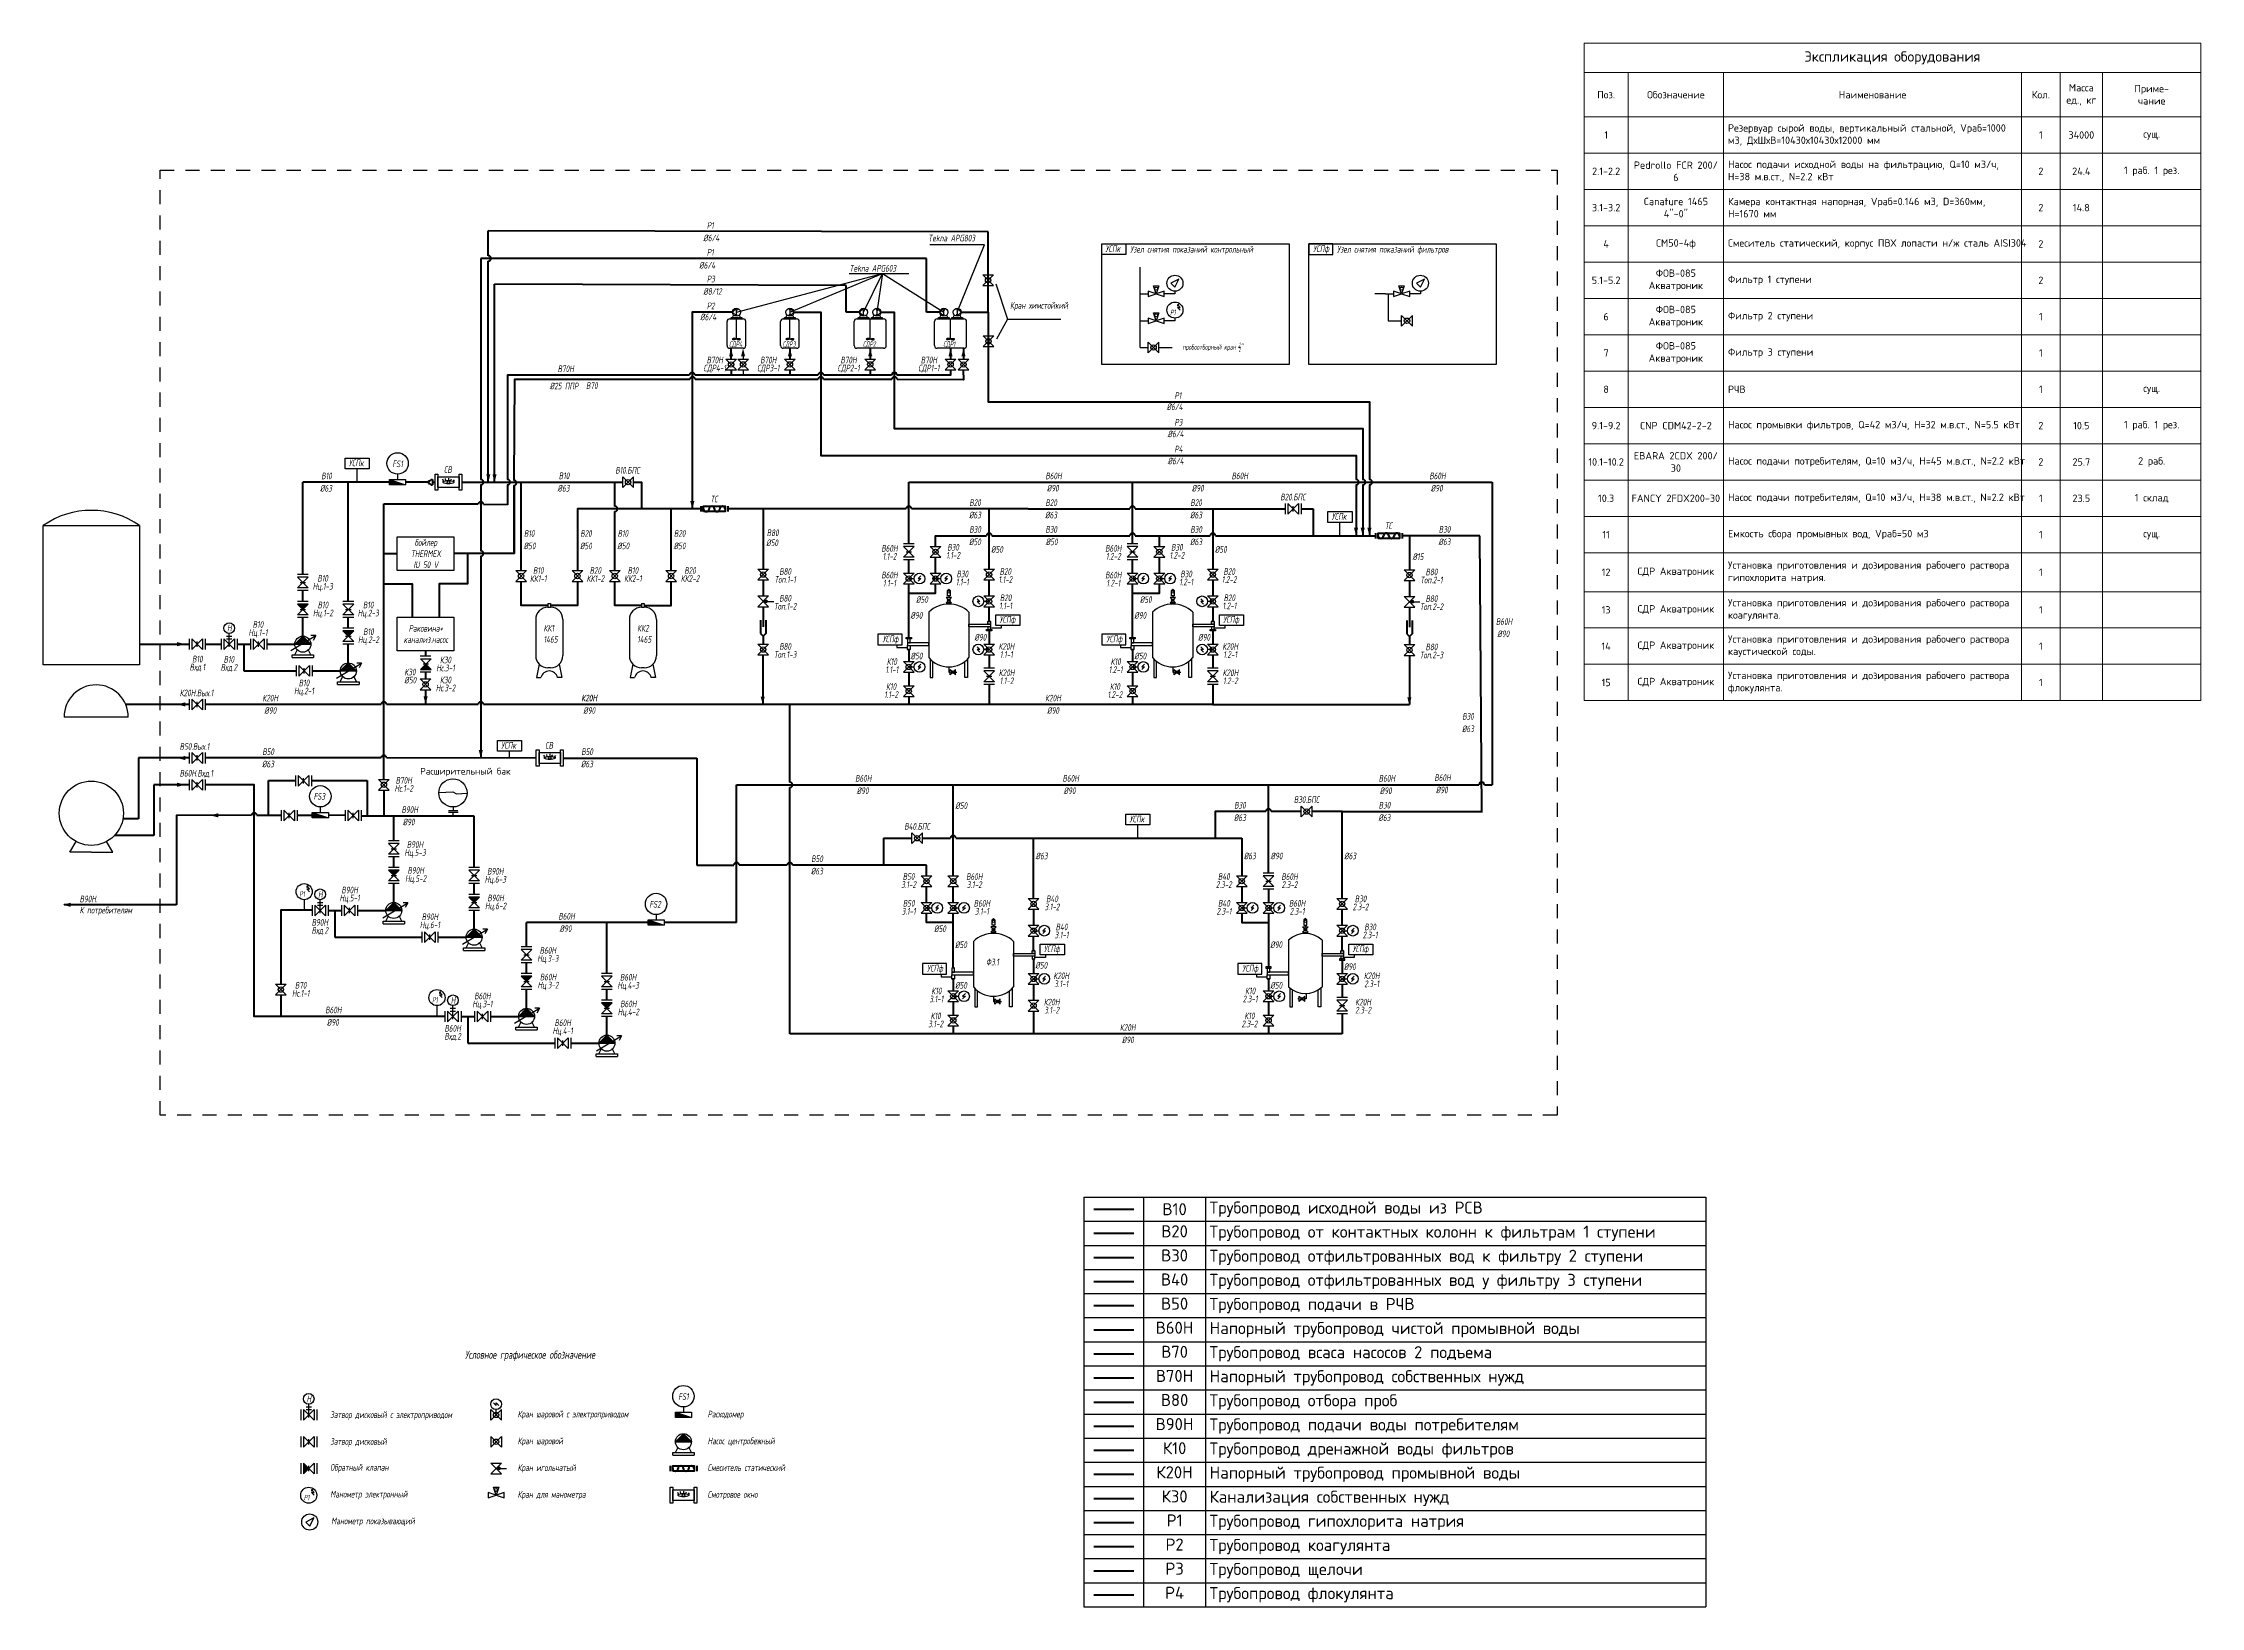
# Model space of a CAD drawing. Header units: millimetres. Extents: x 302652 to 383268, y -10429 to 47971.
import ezdxf

# ---------------------------------------------------------------- set-up
doc = ezdxf.new("R2010")
doc.units = ezdxf.units.MM
doc.linetypes.add('JIS_02_0.7', pattern=[1.35, 0.75, -0.6])
doc.layers.get('Defpoints').update_dxf_attribs({"color": 1, "lineweight": 50})
for name, color, linetype in [('1', 7, 'Continuous'), ('2', 7, 'Continuous'), ('Надписи', 200, 'Continuous'), ('Позиции', 7, 'Continuous')]:
    doc.layers.add(name, color=color, linetype=linetype)
doc.layers.add('z.Таблицы', color=7, linetype='Continuous', lineweight=15)
doc.layers.add('ВК', color=7, linetype='Continuous', lineweight=25)
for name, color, linetype, lineweight, true_color in [('В10', 7, 'Continuous', 40, 0x3c5000), ('В20', 7, 'Continuous', 40, 0x0a7800), ('В30', 7, 'Continuous', 40, 0x005050), ('В40', 7, 'Continuous', 40, 0x0078aa), ('В50', 7, 'Continuous', 40, 0x3c00fa), ('В60Н', 7, 'Continuous', 40, 0x00befa), ('В70', 7, 'Continuous', 40, 0x00fabe), ('К10', 7, 'Continuous', 40, 0xfabe00), ('К20Н', 7, 'Continuous', 40, 0xaa7850), ('К30', 7, 'Continuous', 40, 0x828200), ('Р1', 7, 'Continuous', 40, 0x7800aa), ('Р2', 7, 'Continuous', 40, 0x961e1e), ('Р3', 7, 'Continuous', 40, 0xd2a0c8), ('Р4', 7, 'Continuous', 40, 0xfa00fa)]:
    doc.layers.add(name, color=color, linetype=linetype, lineweight=lineweight, true_color=true_color)
doc.layers.add('В80', color=7, linetype='Continuous', true_color=0xfa0000)
doc.styles.add('Eskd знаки', font='eskd.shx', dxfattribs={"width": 0.8, "oblique": 10})
doc.styles.add('ISOCPEUR 2.5', font='isocpeur.ttf', dxfattribs={"height": 250})
doc.styles.add('ISOCPEUR 3.5', font='isocpeur.ttf', dxfattribs={"height": 350})

msp = doc.modelspace()

# ---------------------------------------------------------------- texts
at = {"ltscale": 15, "width": 850, "attachment_point": 1, "style": 'Eskd знаки'}
for s, insert, char_height in [('СДР4', (328282, 36830), 200), ('СДР3', (330282, 36830), 200), ('СДР2', (333282, 36830), 200), ('СДР1', (336282, 36830), 200), ('Ф3.1', (337879, 13778), 250)]:
    msp.add_mtext(s, dxfattribs=dict(at, insert=insert, char_height=char_height))
at = {"color": 7, "insert": (316739, 20905), "char_height": 250, "attachment_point": 1, "style": 'ISOCPEUR 2.5'}
msp.add_mtext_dynamic_manual_height_columns('Расширительный бак ', width=4068.39, gutter_width=5.73, heights=[0], dxfattribs=at)
at = {"layer": '1', "style": 'Eskd знаки'}
for s, width, gutter_width, heights, insert, char_height, attachment_point in [('УСПк', 2263.46, 22.5, [0], (342341, 40422), 250, 1), ('Узел снятия показаний контрольный', 5424.02, 11.2, [0], (343267, 40400), 250, 1), ('УСПф', 2263.46, 22.5, [0], (350697, 40422), 250, 3), ('Узел снятия показаний фильтров', 5424.02, 11.2, [0], (350998, 40400), 250, 1), ('P1', 522.43, 22.5, [0], (344759, 38018), 200, 1), ('УСПк', 2263.46, 22.5, [0], (314072, 32422), 250, 1), ('СВ', 2263.46, 22.5, [0], (317920, 32170), 250, 3), ('ТС', 2263.46, 22.5, [0], (327855, 31070), 250, 3), ('УСПк', 2263.46, 22.5, [0], (350791, 30422), 250, 1), ('ТС', 2263.46, 22.5, [0], (353054, 30070), 250, 3), ('УСПф', 2263.46, 22.5, [0], (334606, 25847), 250, 3), ('УСПф', 2263.46, 22.5, [0], (338381, 26572), 250, 1), ('УСПф', 2263.46, 22.5, [0], (342968, 25847), 250, 3), ('УСПф', 2263.46, 22.5, [0], (346742, 26572), 250, 1), ('УСПк', 2263.46, 22.5, [0], (319765, 21872), 250, 1), ('СВ', 2263.46, 22.5, [0], (321703, 21870), 250, 3), ('УСПк', 2263.46, 22.5, [0], (343241, 19122), 250, 1), ('P1', 522.43, 22.5, [0], (312225, 16295), 200, 1), ('УСПф', 2263.46, 22.5, [0], (340044, 14272), 250, 1), ('УСПф', 2263.46, 22.5, [0], (351572, 14272), 250, 1), ('УСПф', 2263.46, 22.5, [0], (336270, 13547), 250, 3), ('УСПф', 2263.46, 22.5, [0], (348048, 13547), 250, 3), ('P1', 522.43, 22.5, [0], (317187, 12338), 200, 1), (' {\\H1.2x;Условное графическое обозначение}', 7988.49, 11.2, [333], (318288, -862), 250, 1), ('Затвор дисковый с электроприводом', 5424.02, 11.2, [0], (313378, -3127), 250, 1), ('Кран шаровой с электроприводом', 5424.02, 11.2, [0], (320378, -3106), 250, 1), ('Расходомер', 5424.02, 11.2, [0], (327478, -3106), 250, 1), ('Затвор дисковый', 5424.02, 11.2, [0], (313378, -4127), 250, 1), ('Кран шаровой', 5424.02, 11.2, [0], (320378, -4106), 250, 1), ('Насос центробежный', 5424.02, 11.2, [0], (327478, -4106), 250, 1), ('Обратный клапан', 5424.02, 11.2, [0], (313378, -5096), 250, 1), ('Кран игольчатый', 5424.02, 11.2, [0], (320378, -5106), 250, 1), ('Смеситель статический', 5424.02, 11.2, [0], (327478, -5106), 250, 1), ('P1', 522.43, 22.5, [0], (312394, -6248), 200, 1), ('Манометр электронный', 5424.02, 11.2, [0], (313378, -6096), 250, 1), ('Кран для манометра', 5424.02, 11.2, [0], (320378, -6106), 250, 1), ('Смотровое окно', 5424.02, 11.2, [0], (327478, -6106), 250, 1), ('Манометр показывающий', 5424.02, 11.2, [0], (313414, -7095), 250, 1)]:
    msp.add_mtext_dynamic_manual_height_columns(s, width=width, gutter_width=gutter_width, heights=heights, dxfattribs=dict(at, insert=insert, char_height=char_height, attachment_point=attachment_point))
at = {"layer": '1', "ltscale": 15, "style": 'Eskd знаки'}
for s, insert, char_height, width, attachment_point in [('\\A1;пробоотборный кран {\\H0.7x;\\S1/2;}" ', (345217, 36791), 200, 2952.12, 1), ('бойлер\\PTHERMEX \\PIU 50 V', (316952, 28906), 250, 2572.66, 5), ('Раковина+\\Pканализ.насос', (316952, 25906), 250, 2330.68, 5), ('КК1 1465', (321347, 26246), 250, 285.44, 1), ('КК2 1465', (324847, 26246), 250, 285.44, 1)]:
    msp.add_mtext(s, dxfattribs=dict(at, insert=insert, char_height=char_height, width=width, attachment_point=attachment_point))
at = {"layer": '2', "ltscale": 15, "char_height": 250, "width": 548.04, "attachment_point": 1, "style": 'Eskd знаки'}
for s, insert in [('FS1', (315702, 32384)), ('Н', (309523, 26248)), ('FS3', (312757, 19964)), ('Н', (312922, 16305)), ('FS2', (325303, 15934)), ('Н', (317883, 12348)), ('Н', (312493, -2537)), ('FS1', (326381, -2452))]:
    msp.add_mtext(s, dxfattribs=dict(at, insert=insert))
at = {"layer": 'Надписи', "ltscale": 15, "char_height": 250, "attachment_point": 1, "style": 'Eskd знаки'}
for s, insert, width in [('Р1', (327448, 41285), 850), ('%%C6/4', (327319, 40822), 850), ('%%C6/4', (327163, 39802), 850), ('Р1', (327448, 40285), 850), ('%%C8/12', (327319, 38822), 850), ('Р3', (327448, 39285), 850), ('Р2', (327448, 38285), 850), ('%%C6/4', (327202, 37871), 850), ('%%C25 ППР', (321577, 35290), 1146.48), ('Р1', (344919, 34935), 850), ('%%C6/4', (344628, 34517), 850), ('Р3', (344919, 33935), 850), ('%%C6/4', (344667, 33503), 850), ('%%C6/4', (344667, 32489), 850), ('Р4', (344919, 32935), 850), ('%%C63', (312997, 31472), 850), ('В10', (313043, 31935), 850), ('%%C63', (321871, 31473), 850), ('В10', (321917, 31937), 850), ('В10.БПС', (324028, 32145), 850), ('В60Н', (340099, 31935), 850), ('%%C90', (340152, 31475), 850), ('%%C90', (345568, 31475), 850), ('В60Н', (347056, 31935), 850), ('В60Н', (354444, 31935), 850), ('%%C90', (354497, 31475), 850), ('В20', (337255, 30935), 850), ('В20', (340099, 30935), 850), ('В20', (345514, 30935), 850), ('В20.БПС', (348875, 31143), 850), ('%%C63', (337244, 30472), 850), ('В30', (337255, 29935), 850), ('%%C63', (340088, 30472), 850), ('В30', (340099, 29935), 850), ('%%C63', (345504, 30472), 850), ('В30', (345514, 29935), 850), ('В30', (354796, 29935), 850), ('%%C50', (320605, 29321), 850), ('В10', (320616, 29784), 850), ('%%C50', (322709, 29321), 850), ('В20', (322720, 29784), 850), ('%%C50', (324105, 29321), 850), ('В10', (324116, 29784), 850), ('%%C50', (326209, 29321), 850), ('В20', (326220, 29784), 850), ('%%C50', (329667, 29436), 850), ('В80', (329689, 29810), 850), ('%%C50', (337244, 29472), 850), ('%%C50', (338069, 29190), 850), ('%%C50', (340109, 29472), 850), ('%%C63', (345504, 29472), 850), ('%%C50', (346431, 29190), 850), ('%%C63', (354786, 29472), 850), ('%%C15', (353816, 28919), 850), ('%%C90', (335057, 26724), 850), ('%%C50', (335266, 27317), 850), ('%%C90', (343419, 26724), 850), ('%%C50', (343628, 27317), 850), ('%%C90', (337446, 25905), 850), ('%%C90', (345808, 25905), 850), ('В60Н', (356931, 26496), 850), ('%%C90', (356984, 26036), 850), ('%%C50', (335060, 25208), 850), ('%%C50', (343422, 25208), 850), ('К20Н.Вых.1', (307753, 23829), 850), ('К20Н', (310841, 23635), 850), ('К20Н', (322757, 23635), 850), ('К20Н', (322763, 23637), 850), ('К20Н', (340088, 23635), 850), ('%%C90', (310916, 23172), 850), ('%%C90', (322832, 23172), 850), ('%%C90', (340163, 23172), 850), ('В30', (355672, 22952), 850), ('В50.Вых.1', (307753, 21829), 850), ('%%C63', (355661, 22488), 850), ('%%C63', (310830, 21172), 850), ('В50', (310841, 21635), 850), ('%%C63', (322746, 21172), 850), ('В50', (322757, 21635), 850), ('В60Н.Вхд.1', (307753, 20829), 850), ('В60Н', (332990, 20638), 850), ('%%C90', (333046, 20175), 850), ('В60Н', (340739, 20638), 850), ('%%C90', (340778, 20175), 850), ('В60Н', (352552, 20638), 850), ('%%C90', (352592, 20175), 850), ('В60Н', (354632, 20667), 850), ('%%C90', (354686, 20207), 850), ('В90Н', (316042, 19470), 850), ('%%C50', (336733, 19619), 850), ('В30', (347152, 19635), 850), ('В30.БПС', (349381, 19843), 850), ('В30', (352552, 19635), 850), ('%%C90', (316086, 19007), 850), ('В40.БПС', (334826, 18843), 850), ('%%C63', (347141, 19172), 850), ('%%C63', (352541, 19172), 850), ('%%C63', (339733, 17740), 850), ('%%C63', (347511, 17740), 850), ('%%C90', (348511, 17740), 850), ('%%C63', (351261, 17740), 850), ('%%C63', (331337, 17172), 850), ('В50', (331348, 17635), 850), ('В90Н.\\PК потребителям', (304015, 16133), 2864.4), ('В60Н', (321904, 15488), 850), ('%%C90', (321948, 15025), 850), ('%%C50', (335940, 15022), 850), ('%%C50', (336721, 14424), 850), ('%%C90', (348499, 14424), 850), ('%%C50', (336724, 12908), 850), ('%%C50', (339724, 13658), 850), ('%%C50', (348502, 12908), 850), ('%%C90', (351252, 13608), 850), ('В60Н', (313191, 11988), 850), ('%%C90', (313253, 11525), 850), ('К20Н', (342880, 11335), 850), ('%%C90', (342955, 10872), 850)]:
    msp.add_mtext(s, dxfattribs=dict(at, insert=insert, width=width))
at = {"layer": 'Надписи', "ltscale": 15, "char_height": 250, "width": 850, "line_spacing_factor": 0.72, "style": 'Eskd знаки'}
for s, insert, attachment_point in [('\\pxqc;В70Н', (321752, 35934), 1), ('\\pxqc;В70Н^JСДР4-1', (327320, 36262), 1), ('\\pxqc;В70Н^JСДР3-1', (329320, 36262), 1), ('\\pxqc;В70Н^JСДР2-1', (332320, 36262), 1), ('\\pxqc;В70Н^JСДР1-1', (335320, 36262), 1), ('\\pxqc;В70', (322727, 35309), 1), ('В60Н^J1.1-2', (334274, 28954), 5), ('В30^J1.1-2', (336650, 28995), 5), ('В60Н^J1.2-2', (342636, 28954), 5), ('В30^J1.2-2', (345012, 28995), 5), ('\\pxqc;В10^JКК1-1', (320726, 28402), 1), ('\\pxqc;В20^JКК1-2', (322861, 28402), 1), ('\\pxqc;В10^JКК2-1', (324263, 28402), 1), ('\\pxqc;В20^JКК2-2', (326398, 28402), 1), ('В80^JТоп.1-1', (330376, 28089), 5), ('В60Н^J1.1-1', (334274, 27955), 5), ('В30^J1.1-1', (336995, 27997), 5), ('В20^J1.1-2', (338603, 28089), 5), ('В60Н^J1.2-1', (342636, 27955), 5), ('В30^J1.2-1', (345357, 27997), 5), ('В20^J1.2-2', (346965, 28089), 5), ('В80^JТоп.2-1', (354524, 28072), 5), ('\\pxqc;В10^JНц.1-3', (312672, 28111), 1), ('\\pxqc;В10^JНц.1-2', (312680, 27115), 1), ('\\pxqc;В10^JНц.2-3', (314372, 27111), 1), ('В80^JТоп.1-2', (330376, 27089), 5), ('В20^J1.1-1', (338612, 27106), 5), ('В20^J1.2-1', (346974, 27106), 5), ('В80^JТоп.2-2', (354524, 27072), 5), ('\\pxqc;В10^JНц.1-1', (310254, 26385), 1), ('\\pxqc;В10^JНц.2-2', (314380, 26115), 1), ('\\pxqc;В10^JВхд.1', (307989, 25092), 1), ('\\pxqc;В10^JВхд.2', (309167, 25080), 1), ('\\pxqc;К30^JНс.3-1', (317261, 25062), 1), ('В80^JТоп.1-3', (330376, 25289), 5), ('К10^J1.1-1', (334361, 24724), 5), ('К20Н^J1.1-1', (338640, 25289), 5), ('К10^J1.2-1', (342723, 24724), 5), ('К20Н^J1.2-1', (347002, 25289), 5), ('В80^JТоп.2-3', (354524, 25272), 5), ('\\pxqc;В10^JНц.2-1', (311973, 24201), 1), ('К30^J%%C50', (316147, 24606), 1), ('\\pxqc;К30^JНс.3-2', (317261, 24312), 1), ('К20Н^J1.1-2', (338649, 24306), 5), ('К20Н^J1.2-2', (347011, 24306), 5), ('К10^J1.1-2', (334334, 23792), 5), ('К10^J1.2-2', (342695, 23792), 5), ('\\pxqc;В70Н^JНс.1-2', (315700, 20562), 1), ('\\pxqc;В90Н^JНц.5-3', (316121, 18168), 1), ('\\pxqc;В90Н^JНц.5-2', (316146, 17198), 1), ('\\pxqc;В90Н^JНц.6-3', (319121, 17168), 1), ('В50^J3.1-2', (334987, 16698), 5), ('В60Н^J3.1-2', (337442, 16695), 5), ('В40^J2.3-2', (346765, 16698), 5), ('В60Н^J2.3-2', (349220, 16695), 5), ('\\pxqc;В90Н^JНц.5-1', (313677, 16467), 1), ('\\pxqc;В90Н^JНц.6-2', (319130, 16172), 1), ('\\pxqc;В40^J3.1-2', (340346, 15863), 5), ('\\pxqc;В30^J2.3-2', (351874, 15863), 5), ('\\pxqc;В90Н^JНц.6-1', (316677, 15467), 1), ('В50^J3.1-1', (334992, 15699), 5), ('В60Н^J3.1-1', (337726, 15697), 5), ('В40^J2.3-1', (346770, 15699), 5), ('В60Н^J2.3-1', (349504, 15697), 5), ('В90Н^JВхд.2', (312990, 14963), 5), ('В40^J3.1-1', (340703, 14815), 5), ('В30^J2.3-1', (352231, 14815), 5), ('\\pxqc;В60Н^JНц.3-3', (321083, 14211), 1), ('\\pxqc;В70^JНс.1-1', (311850, 12911), 1), ('\\pxqc;В60Н^JНц.3-2', (321091, 13215), 1), ('\\pxqc;В60Н^JНц.4-3', (324083, 13211), 1), ('К20Н^J3.1-1', (340689, 12989), 5), ('К20Н^J2.3-1', (352289, 12989), 5), ('\\pxqc;В60Н^JНц.3-1', (318638, 12510), 1), ('\\pxqc;В60Н^JНц.4-2', (324091, 12215), 1), ('К10^J3.1-1', (336025, 12424), 5), ('К20Н^J3.1-2', (340333, 12006), 5), ('К10^J2.3-1', (347749, 12424), 5), ('К20Н^J2.3-2', (351968, 12006), 5), ('В60Н^JВхд.2', (317952, 11007), 5), ('\\pxqc;В60Н^JНц.4-1', (321638, 11510), 1), ('К10^J3.1-2', (335997, 11492), 5), ('К10^J2.3-2', (347722, 11492), 5)]:
    msp.add_mtext(s, dxfattribs=dict(at, insert=insert, attachment_point=attachment_point))
at = {"layer": 'Позиции', "ltscale": 15, "char_height": 250, "width": 2380.36, "attachment_point": 1, "line_spacing_factor": 0.72, "style": 'Eskd знаки'}
for s, insert in [('Tekna APG803 ', (335717, 40815)), ('Tekna APG603 ', (332775, 39689)), ('Кран химстойкий ', (338778, 38304))]:
    msp.add_mtext(s, dxfattribs=dict(at, insert=insert))

# ---------------------------------------------------------------- blocks, each defined once
blk = doc.blocks.new('*T36')
at = {"layer": 'Defpoints', "color": 8, "linetype": 'ByBlock', "lineweight": 0, "ltscale": 100, "transparency": 16777216}
for p, q in [((0, 0), (23045, 0)), ((0, 0), (0, -1100)), ((23045, 0), (23045, -1100))]:
    blk.add_line(p, q, dxfattribs=at)
at = {"layer": 'z.Таблицы', "color": 0, "ltscale": 100, "transparency": 16777216}
for p, q in [((0, -1100), (1650, -1100)), ((0, -1100), (0, -24556)), ((1650, -1100), (1650, -24556)), ((5213, -1100), (5213, -24556)), ((16347, -1100), (16347, -2750)), ((17789, -1100), (17789, -24556)), ((19371, -1100), (19371, -2750)), ((23045, -1100), (23045, -24556)), ((0, -2750), (23045, -2750)), ((0, -4107), (5213, -4107)), ((16347, -4107), (23045, -4107)), ((0, -5464), (5213, -5464)), ((16347, -5464), (23045, -5464)), ((0, -6821), (5213, -6821)), ((16347, -6821), (23045, -6821)), ((0, -8178), (5213, -8178)), ((16347, -8178), (23045, -8178)), ((0, -9534), (5213, -9534)), ((16347, -9534), (23045, -9534)), ((0, -10891), (5213, -10891)), ((16347, -10891), (23045, -10891)), ((0, -12248), (5213, -12248)), ((16347, -12248), (23045, -12248)), ((0, -13605), (5213, -13605)), ((16347, -13605), (23045, -13605)), ((0, -14962), (5213, -14962)), ((16347, -14962), (23045, -14962)), ((0, -16319), (5213, -16319)), ((16347, -16319), (23045, -16319)), ((0, -17676), (5213, -17676)), ((16347, -17676), (23045, -17676)), ((0, -19032), (5213, -19032)), ((16347, -19032), (23045, -19032)), ((0, -20486), (5213, -20486)), ((16347, -20486), (23045, -20486)), ((0, -21842), (5213, -21842)), ((16347, -21842), (23045, -21842)), ((0, -23199), (5213, -23199)), ((16347, -23199), (23045, -23199)), ((0, -24556), (5213, -24556)), ((16347, -24556), (23045, -24556))]:
    blk.add_line(p, q, dxfattribs=at)
at = {"layer": 'z.Таблицы', "ltscale": 100, "transparency": 16777216}
for p, q in [((1650, -1100), (23045, -1100)), ((16347, -2750), (16347, -24556)), ((19371, -2750), (19371, -24556)), ((5213, -4107), (16347, -4107)), ((5213, -5464), (16347, -5464)), ((5213, -6821), (16347, -6821)), ((5213, -8178), (16347, -8178)), ((5213, -9534), (16347, -9534)), ((5213, -10891), (16347, -10891)), ((5213, -12248), (16347, -12248)), ((5213, -13605), (16347, -13605)), ((5213, -14962), (16347, -14962)), ((5213, -16319), (16347, -16319)), ((5213, -17676), (16347, -17676)), ((5213, -19032), (16347, -19032)), ((5213, -20486), (16347, -20486)), ((5213, -21842), (16347, -21842)), ((5213, -23199), (16347, -23199)), ((5213, -24556), (16347, -24556))]:
    blk.add_line(p, q, dxfattribs=at)
for s, insert, char_height, width, attachment_point, style in [('Экспликация оборудования', (11523, -550), 385, 22715.44, 5, 'ISOCPEUR 3.5'), ('Масса\\Pед., кг', (18580, -1925), 275, 1251.53, 5, 'ISOCPEUR 2.5'), ('Приме-\\Pчание', (21208, -1925), 275, 3344.73, 5, 'ISOCPEUR 2.5'), ('Поз.', (825, -1925), 275, 1320, 5, 'ISOCPEUR 2.5'), ('Обозначение', (3431, -1925), 275, 3232.95, 5, 'ISOCPEUR 2.5'), ('Наименование', (10780, -1925), 275, 10804.25, 5, 'ISOCPEUR 2.5'), ('Кол.', (17068, -1925), 275, 1111.98, 5, 'ISOCPEUR 2.5'), ('\\A1;Резервуар сырой воды, вертикальный стальной, Vраб=1000 м3, ДхШхВ=10430х10430х12000 мм', (5378, -3428), 275, 10804.25, 4, 'ISOCPEUR 2.5'), ('1', (825, -3428), 275, 1320, 5, 'ISOCPEUR 2.5'), ('1', (17068, -3428), 275, 1111.98, 5, 'ISOCPEUR 2.5'), ('34000', (18580, -3428), 275, 1251.53, 5, 'ISOCPEUR 2.5'), ('сущ.', (21208, -3428), 275, 3344.73, 5, 'ISOCPEUR 2.5'), ('2.1-2.2', (825, -4785), 275, 1320, 5, 'ISOCPEUR 2.5'), ('\\A1;Pedrollo FCR 200/ 6', (3431, -4785), 275, 3232.95, 5, 'ISOCPEUR 2.5'), ('Насос подачи исходной воды на фильтрацию, Q=10 м3/ч, H=38 м.в.ст., N=2.2 кВт', (5378, -4785), 275, 10804.25, 4, 'ISOCPEUR 2.5'), ('2', (17068, -4785), 275, 1111.98, 5, 'ISOCPEUR 2.5'), ('24.4', (18580, -4785), 275, 1251.53, 5, 'ISOCPEUR 2.5'), ('1 раб. 1 рез.', (21208, -4785), 275, 3344.73, 5, 'ISOCPEUR 2.5'), ('3.1-3.2', (825, -6142), 275, 1320, 5, 'ISOCPEUR 2.5'), ('Canature 1465 4"-0"', (3431, -6142), 275, 3232.95, 5, 'ISOCPEUR 2.5'), ('Камера контактная напорная, Vраб=0.146 м3, D=360мм, Н=1670 мм', (5378, -6142), 275, 10804.25, 4, 'ISOCPEUR 2.5'), ('2', (17068, -6142), 275, 1111.98, 5, 'ISOCPEUR 2.5'), ('14.8', (18580, -6142), 275, 1251.53, 5, 'ISOCPEUR 2.5'), ('4', (825, -7499), 275, 1320, 5, 'ISOCPEUR 2.5'), ('\\A1;{\\C0;СМ50-4ф}', (3431, -7499), 275, 3232.95, 5, 'ISOCPEUR 2.5'), ('\\A1;{\\C0;Смеситель статический, корпус ПВХ лопасти н/ж сталь AISI304}', (5378, -7499), 275, 10804.25, 4, 'ISOCPEUR 2.5'), ('2', (17068, -7499), 275, 1111.98, 5, 'ISOCPEUR 2.5'), ('5.1-5.2', (825, -8856), 275, 1320, 5, 'ISOCPEUR 2.5'), ('ФОВ-085 Акватроник', (3431, -8856), 275, 3232.95, 5, 'ISOCPEUR 2.5'), ('Фильтр 1 ступени', (5378, -8856), 275, 10804.25, 4, 'ISOCPEUR 2.5'), ('2', (17068, -8856), 275, 1111.98, 5, 'ISOCPEUR 2.5'), ('6', (825, -10213), 275, 1320, 5, 'ISOCPEUR 2.5'), ('ФОВ-085 Акватроник', (3431, -10213), 275, 3232.95, 5, 'ISOCPEUR 2.5'), ('Фильтр 2 ступени', (5378, -10213), 275, 10804.25, 4, 'ISOCPEUR 2.5'), ('1', (17068, -10213), 275, 1111.98, 5, 'ISOCPEUR 2.5'), ('ФОВ-085 Акватроник', (3431, -11570), 275, 3232.95, 5, 'ISOCPEUR 2.5'), ('7', (825, -11570), 275, 1320, 5, 'ISOCPEUR 2.5'), ('Фильтр 3 ступени', (5378, -11570), 275, 10804.25, 4, 'ISOCPEUR 2.5'), ('1', (17068, -11570), 275, 1111.98, 5, 'ISOCPEUR 2.5'), ('8', (825, -12927), 275, 1320, 5, 'ISOCPEUR 2.5'), ('РЧВ', (5378, -12927), 275, 10804.25, 4, 'ISOCPEUR 2.5'), ('1', (17068, -12927), 275, 1111.98, 5, 'ISOCPEUR 2.5'), ('сущ.', (21208, -12927), 275, 3344.73, 5, 'ISOCPEUR 2.5'), ('9.1-9.2', (825, -14283), 275, 1320, 5, 'ISOCPEUR 2.5'), ('CNP CDM42-2-2', (3431, -14283), 275, 3232.95, 5, 'ISOCPEUR 2.5'), ('Насос промывки фильтров, Q=42 м3/ч, H=32 м.в.ст., N=5.5 кВт', (5378, -14283), 275, 10804.25, 4, 'ISOCPEUR 2.5'), ('2', (17068, -14283), 275, 1111.98, 5, 'ISOCPEUR 2.5'), ('10.5', (18580, -14283), 275, 1251.53, 5, 'ISOCPEUR 2.5'), ('1 раб. 1 рез.', (21208, -14283), 275, 3344.73, 5, 'ISOCPEUR 2.5'), ('\\A1;EBARA 2CDX 200/ 30', (3431, -15640), 275, 3232.95, 5, 'ISOCPEUR 2.5'), ('10.1-10.2', (825, -15640), 275, 1320, 5, 'ISOCPEUR 2.5'), ('Насос подачи потребителям, Q=10 м3/ч, H=45 м.в.ст., N=2.2 кВт', (5378, -15640), 275, 10804.25, 4, 'ISOCPEUR 2.5'), ('2', (17068, -15640), 275, 1111.98, 5, 'ISOCPEUR 2.5'), ('25.7', (18580, -15640), 275, 1251.53, 5, 'ISOCPEUR 2.5'), ('2 раб.', (21208, -15640), 275, 3344.73, 5, 'ISOCPEUR 2.5'), ('10.3', (825, -16997), 275, 1320, 5, 'ISOCPEUR 2.5'), ('FANCY 2FDX200-30', (3431, -16997), 275, 3232.95, 5, 'ISOCPEUR 2.5'), ('Насос подачи потребителям, Q=10 м3/ч, H=38 м.в.ст., N=2.2 кВт', (5378, -16997), 275, 10804.25, 4, 'ISOCPEUR 2.5'), ('1', (17068, -16997), 275, 1111.98, 5, 'ISOCPEUR 2.5'), ('23.5', (18580, -16997), 275, 1251.53, 5, 'ISOCPEUR 2.5'), ('1 склад', (21208, -16997), 275, 3344.73, 5, 'ISOCPEUR 2.5'), ('11', (825, -18354), 275, 1320, 5, 'ISOCPEUR 2.5'), ('Емкость сбора промывных вод, Vраб=50 м3', (5378, -18354), 275, 10804.25, 4, 'ISOCPEUR 2.5'), ('1', (17068, -18354), 275, 1111.98, 5, 'ISOCPEUR 2.5'), ('сущ.', (21208, -18354), 275, 3344.73, 5, 'ISOCPEUR 2.5'), ('12', (825, -19759), 275, 1320, 5, 'ISOCPEUR 2.5'), ('СДР Акватроник', (3431, -19759), 275, 3232.95, 5, 'ISOCPEUR 2.5'), ('Установка приготовления и дозирования рабочего раствора гипохлорита натрия.', (5378, -19759), 275, 10804.25, 4, 'ISOCPEUR 2.5'), ('1', (17068, -19759), 275, 1111.98, 5, 'ISOCPEUR 2.5'), ('Установка приготовления и дозирования рабочего раствора коагулянта.', (5378, -21164), 275, 10804.25, 4, 'ISOCPEUR 2.5'), ('13', (825, -21164), 275, 1320, 5, 'ISOCPEUR 2.5'), ('СДР Акватроник', (3431, -21164), 275, 3232.95, 5, 'ISOCPEUR 2.5'), ('1', (17068, -21164), 275, 1111.98, 5, 'ISOCPEUR 2.5'), ('14', (825, -22521), 275, 1320, 5, 'ISOCPEUR 2.5'), ('СДР Акватроник', (3431, -22521), 275, 3232.95, 5, 'ISOCPEUR 2.5'), ('Установка приготовления и дозирования рабочего раствора каустической соды.', (5378, -22521), 275, 10804.25, 4, 'ISOCPEUR 2.5'), ('1', (17068, -22521), 275, 1111.98, 5, 'ISOCPEUR 2.5'), ('15', (825, -23878), 275, 1320, 5, 'ISOCPEUR 2.5'), ('СДР Акватроник', (3431, -23878), 275, 3232.95, 5, 'ISOCPEUR 2.5'), ('Установка приготовления и дозирования рабочего раствора флокулянта.', (5378, -23878), 275, 10804.25, 4, 'ISOCPEUR 2.5'), ('1', (17068, -23878), 275, 1111.98, 5, 'ISOCPEUR 2.5')]:
    blk.add_mtext(s, dxfattribs=dict(at, insert=insert, char_height=char_height, width=width, attachment_point=attachment_point, style=style))
blk = doc.blocks.new('*T38')
at = {"layer": 'Надписи', "color": 0, "linetype": 'ByBlock', "lineweight": -2, "ltscale": 100, "transparency": 16777216}
for p, q in [((0, 0), (23239, 0)), ((0, 0), (0, -15300)), ((2240, 0), (2240, -15300)), ((4552, 0), (4552, -15300)), ((23239, 0), (23239, -15300)), ((0, -900), (23239, -900)), ((0, -1800), (23239, -1800)), ((0, -2700), (23239, -2700)), ((0, -3600), (23239, -3600)), ((0, -4500), (23239, -4500)), ((0, -5400), (23239, -5400)), ((0, -6300), (23239, -6300)), ((0, -7200), (23239, -7200)), ((0, -8100), (23239, -8100)), ((0, -9000), (23239, -9000)), ((0, -9900), (23239, -9900)), ((0, -10800), (23239, -10800)), ((0, -11700), (23239, -11700)), ((0, -12600), (23239, -12600)), ((0, -13500), (23239, -13500)), ((0, -14400), (23239, -14400)), ((0, -15300), (23239, -15300))]:
    blk.add_line(p, q, dxfattribs=at)
at = {"layer": 'Надписи', "color": 0, "ltscale": 100, "transparency": 16777216, "char_height": 450, "style": 'ISOCPEUR 2.5'}
for s, insert, width, attachment_point in [('В10', (3396, -450), 2012.03, 5), ('Трубопровод исходной воды из РСВ', (4702, -450), 18387.25, 4), ('В20', (3396, -1050), 2012.03, 2), ('Трубопровод от контактных колонн к фильтрам 1 ступени', (4702, -1350), 18387.25, 4), ('В30', (3396, -1950), 2012.03, 2), ('Трубопровод отфильтрованных вод к фильтру 2 ступени', (4702, -2250), 18387.25, 4), ('В40', (3396, -2850), 2012.03, 2), ('Трубопровод отфильтрованных вод у фильтру 3 ступени', (4702, -3150), 18387.25, 4), ('В50', (3396, -3750), 2012.03, 2), ('Трубопровод подачи в РЧВ', (4702, -4050), 18387.25, 4), ('В60Н', (3396, -4650), 2012.03, 2), ('Напорный трубопровод чистой промывной воды', (4702, -4950), 18387.25, 4), ('В70', (3396, -5550), 2012.03, 2), ('Трубопровод всаса насосов 2 подъема', (4702, -5850), 18387.25, 4), ('В70Н', (3396, -6450), 2012.03, 2), ('Напорный трубопровод собственных нужд', (4702, -6750), 18387.25, 4), ('В80', (3396, -7350), 2012.03, 2), ('Трубопровод отбора проб', (4702, -7650), 18387.25, 4), ('В90Н', (3396, -8250), 2012.03, 2), ('Трубопровод подачи воды потребителям', (4702, -8550), 18387.25, 4), ('К10', (3396, -9150), 2012.03, 2), ('Трубопровод дренажной воды фильтров', (4702, -9450), 18387.25, 4), ('К20Н', (3396, -10050), 2012.03, 2), ('Напорный трубопровод промывной воды', (4702, -10350), 18387.25, 4), ('К30', (3396, -10950), 2012.03, 2), ('Канализация собственных нужд', (4702, -11250), 18387.25, 4), ('Р1', (3396, -11850), 2012.03, 2), ('Трубопровод гипохлорита натрия', (4702, -12150), 18387.25, 4), ('Р2', (3396, -12750), 2012.03, 2), ('Трубопровод коагулянта', (4702, -13050), 18387.25, 4), ('Р3', (3396, -13650), 2012.03, 2), ('Трубопровод щелочи', (4702, -13950), 18387.25, 4), ('Р4', (3396, -14550), 2012.03, 2), ('Трубопровод флокулянта', (4702, -14850), 18387.25, 4)]:
    blk.add_mtext(s, dxfattribs=dict(at, insert=insert, width=width, attachment_point=attachment_point))

# ---------------------------------------------------------------- hatches: boundary and pattern name
h = msp.add_hatch(color=256)
h.dxf.hatch_style = 1
h.paths.add_polyline_path([(312554, 27024), (312154, 27024), (312354, 26824)])
h = msp.add_hatch(color=256)
h.dxf.hatch_style = 1
h.paths.add_polyline_path([(312653, 25524), (312354, 25824), (312055, 25524)])
h = msp.add_hatch(color=256)
h.dxf.hatch_style = 1
h.paths.add_polyline_path([(314254, 26024), (313854, 26024), (314054, 25824)])
h = msp.add_hatch(color=256)
h.dxf.hatch_style = 1
h.paths.add_polyline_path([(314353, 24524), (314054, 24824), (313755, 24524)])
h = msp.add_hatch(color=256)
h.dxf.hatch_style = 1
h.paths.add_polyline_path([(316747, 24573), (317147, 24573), (316947, 24773)])
h = msp.add_hatch(color=256)
h.dxf.hatch_style = 1
h.paths.add_polyline_path([(315952, 17081), (315552, 17081), (315752, 16881)])
h = msp.add_hatch(color=256)
h.dxf.hatch_style = 1
h.paths.add_polyline_path([(316052, 15581), (315752, 15881), (315453, 15581)])
h = msp.add_hatch(color=256)
h.dxf.hatch_style = 1
h.paths.add_polyline_path([(318952, 16081), (318552, 16081), (318752, 15881)])
h = msp.add_hatch(color=256)
h.dxf.hatch_style = 1
h.paths.add_polyline_path([(319052, 14581), (318752, 14881), (318453, 14581)])
h = msp.add_hatch(color=256)
h.dxf.hatch_style = 1
h.paths.add_polyline_path([(320914, 13124), (320514, 13124), (320714, 12924)])
h = msp.add_hatch(color=256)
h.dxf.hatch_style = 1
h.paths.add_polyline_path([(323914, 12124), (323514, 12124), (323714, 11924)])
h = msp.add_hatch(color=256)
h.dxf.hatch_style = 1
h.paths.add_polyline_path([(321013, 11624), (320714, 11924), (320415, 11624)])
h = msp.add_hatch(color=256)
h.dxf.hatch_style = 1
h.paths.add_polyline_path([(324013, 10624), (323714, 10924), (323415, 10624)])
h = msp.add_hatch(color=256)
h.dxf.hatch_style = 1
h.paths.add_polyline_path([(326873, -4262), (326574, -3962), (326275, -4262)])
h = msp.add_hatch(color=256)
h.dxf.hatch_style = 1
h.paths.add_polyline_path([(312374, -5062), (312374, -5462), (312574, -5262)])
at = {"layer": '2', "ltscale": 0.5}
for points in [[(315595, 31674), (315595, 31474), (316195, 31474)], [(312708, 19244), (312708, 19044), (313308, 19044)], [(325254, 15224), (325254, 15024), (325854, 15024)], [(326274, -3162), (326274, -3362), (326874, -3362)]]:
    msp.add_hatch(color=256, dxfattribs=at).paths.add_polyline_path(points)

# ---------------------------------------------------------------- linework, layer by layer
for p, q in [((343639, 38604), (343639, 39604)), ((337755, 39319), (338155, 39319)), ((338155, 39319), (337755, 38919)), ((337755, 39319), (338155, 38919)), ((337755, 38919), (338155, 38919)), ((343939, 38704), (343939, 38504)), ((344239, 38604), (343939, 38704)), ((344239, 38604), (344139, 38904)), ((344139, 38904), (344339, 38904)), ((344339, 38904), (344239, 38604)), ((344539, 38704), (344239, 38604)), ((344539, 38504), (344539, 38704)), ((345089, 39154), (344789, 39004)), ((344789, 39004), (344939, 38854)), ((344939, 38854), (345089, 39154)), ((344939, 38854), (345089, 39154)), ((344939, 38704), (344939, 38604)), ((353108, 38704), (353108, 38504)), ((353408, 38604), (353108, 38704)), ((353408, 38604), (353308, 38904)), ((353308, 38904), (353508, 38904)), ((353508, 38904), (353408, 38604)), ((353708, 38704), (353408, 38604)), ((353708, 38504), (353708, 38704)), ((354258, 39154), (353958, 39004)), ((353958, 39004), (354108, 38854)), ((354108, 38854), (354258, 39154)), ((354108, 38854), (354258, 39154)), ((354108, 38704), (354108, 38604)), ((343639, 38604), (343939, 38604)), ((343639, 36604), (343639, 38604)), ((343939, 38504), (344239, 38604)), ((344239, 37604), (344139, 37904)), ((344139, 37904), (344339, 37904)), ((344239, 38604), (344539, 38504)), ((344339, 37904), (344239, 37604)), ((344939, 38604), (344539, 38604)), ((345139, 38104), (345039, 38204)), ((345139, 38004), (345039, 38104)), ((345039, 38104), (345139, 38104)), ((352808, 38604), (352408, 38604)), ((352808, 38604), (353108, 38604)), ((352908, 38604), (352908, 37604)), ((353108, 38504), (353408, 38604)), ((353408, 38604), (353708, 38504)), ((354108, 38604), (353708, 38604)), ((328204, 36674), (328204, 37574)), ((328304, 37674), (328804, 37674)), ((328354, 37674), (328354, 37724)), ((328354, 37724), (328754, 37724)), ((328404, 37724), (328454, 37824)), ((328554, 36924), (328554, 37674)), ((328704, 37724), (328654, 37824)), ((328754, 37724), (328754, 37674)), ((328904, 36674), (328904, 37574)), ((330204, 36674), (330204, 37574)), ((330304, 37674), (330804, 37674)), ((330354, 37674), (330354, 37724)), ((330354, 37724), (330754, 37724)), ((330404, 37724), (330454, 37824)), ((330554, 36924), (330554, 37674)), ((330704, 37724), (330654, 37824)), ((330754, 37724), (330754, 37674)), ((330904, 36674), (330904, 37574)), ((332954, 36674), (332954, 37574)), ((333054, 37674), (334054, 37674)), ((333104, 37674), (333104, 37724)), ((333104, 37724), (333504, 37724)), ((333154, 37724), (333204, 37824)), ((333454, 37724), (333404, 37824)), ((333504, 37724), (333504, 37674)), ((333554, 36924), (333554, 37674)), ((333604, 37674), (333604, 37724)), ((333604, 37724), (334004, 37724)), ((333654, 37724), (333704, 37824)), ((333954, 37724), (333904, 37824)), ((334004, 37724), (334004, 37674)), ((334154, 36674), (334154, 37574)), ((335954, 36674), (335954, 37574)), ((336054, 37674), (337054, 37674)), ((336104, 37674), (336104, 37724)), ((336104, 37724), (336504, 37724)), ((336154, 37724), (336204, 37824)), ((336454, 37724), (336404, 37824)), ((336504, 37724), (336504, 37674)), ((336554, 36924), (336554, 37674)), ((336604, 37674), (336604, 37724)), ((336604, 37724), (337004, 37724)), ((336654, 37724), (336704, 37824)), ((336954, 37724), (336904, 37824)), ((337004, 37724), (337004, 37674)), ((337154, 36674), (337154, 37574)), ((343639, 37604), (343939, 37604)), ((343939, 37704), (343939, 37504)), ((344239, 37604), (343939, 37704)), ((343939, 37504), (344239, 37604)), ((344539, 37704), (344239, 37604)), ((344239, 37604), (344539, 37504)), ((344539, 37504), (344539, 37704)), ((344939, 37604), (344539, 37604)), ((344939, 37704), (344939, 37604)), ((352908, 37604), (353408, 37604)), ((353408, 37404), (353408, 37804)), ((353808, 37804), (353408, 37404)), ((353808, 37404), (353408, 37804)), ((353808, 37404), (353808, 37804)), ((328804, 36574), (328304, 36574)), ((330804, 36574), (330304, 36574)), ((334054, 36574), (333054, 36574)), ((337054, 36574), (336054, 36574)), ((337772, 37037), (338172, 37037)), ((338172, 37037), (337772, 36637)), ((337772, 37037), (338172, 36637)), ((337772, 36637), (338172, 36637)), ((343639, 36604), (343939, 36604)), ((343939, 36404), (343939, 36804)), ((343939, 36804), (344339, 36404)), ((343939, 36404), (344339, 36804)), ((344339, 36404), (344339, 36804)), ((344339, 36604), (344839, 36604)), ((328156, 36169), (328556, 36169)), ((328556, 36169), (328156, 35769)), ((328156, 36169), (328556, 35769)), ((328156, 35769), (328556, 35769)), ((328603, 36173), (329003, 36173)), ((329003, 36173), (328603, 35773)), ((328603, 36173), (329003, 35773)), ((328603, 35773), (329003, 35773)), ((330354, 36174), (330754, 36174)), ((330754, 36174), (330354, 35774)), ((330354, 36174), (330754, 35774)), ((330354, 35774), (330754, 35774)), ((333354, 36174), (333754, 36174)), ((333754, 36174), (333354, 35774)), ((333354, 36174), (333754, 35774)), ((333354, 35774), (333754, 35774)), ((336354, 36174), (336754, 36174)), ((336754, 36174), (336354, 35774)), ((336354, 36174), (336754, 35774)), ((336354, 35774), (336754, 35774)), ((336837, 36169), (337237, 36169)), ((337237, 36169), (336837, 35769)), ((336837, 36169), (337237, 35769)), ((336837, 35769), (337237, 35769)), ((324308, 31376), (324308, 31776)), ((324308, 31776), (324708, 31376)), ((324308, 31376), (324708, 31776)), ((324708, 31376), (324708, 31776)), ((349055, 30774), (349055, 30374)), ((349155, 30774), (349155, 30374)), ((349155, 30374), (349555, 30774)), ((349155, 30774), (349555, 30374)), ((349355, 30474), (349355, 30674)), ((349555, 30774), (349555, 30374)), ((349655, 30774), (349655, 30374)), ((335193, 29274), (334793, 29274)), ((335193, 29174), (334793, 29174)), ((334793, 29174), (335193, 28774)), ((335193, 29174), (334793, 28774)), ((335793, 29174), (336193, 29174)), ((336193, 29174), (335793, 28774)), ((335793, 29174), (336193, 28774)), ((343555, 29274), (343155, 29274)), ((343555, 29174), (343155, 29174)), ((343155, 29174), (343555, 28774)), ((343555, 29174), (343155, 28774)), ((344155, 29174), (344555, 29174)), ((344555, 29174), (344155, 28774)), ((344155, 29174), (344555, 28774)), ((320308, 28271), (320708, 28271)), ((320708, 28271), (320308, 27871)), ((320308, 28271), (320708, 27871)), ((322412, 28271), (322812, 28271)), ((322812, 28271), (322412, 27871)), ((322412, 28271), (322812, 27871)), ((323808, 28271), (324208, 28271)), ((324208, 28271), (323808, 27871)), ((323808, 28271), (324208, 27871)), ((325912, 28271), (326312, 28271)), ((326312, 28271), (325912, 27871)), ((325912, 28271), (326312, 27871)), ((329354, 28324), (329754, 28324)), ((329754, 28324), (329354, 27924)), ((329354, 28324), (329754, 27924)), ((335193, 28774), (334793, 28774)), ((335193, 28674), (334793, 28674)), ((334893, 28974), (335093, 28974)), ((335793, 28774), (336193, 28774)), ((337793, 28324), (338193, 28324)), ((338193, 28324), (337793, 27924)), ((337793, 28324), (338193, 27924)), ((343555, 28774), (343155, 28774)), ((343555, 28674), (343155, 28674)), ((343255, 28974), (343455, 28974)), ((344155, 28774), (344555, 28774)), ((346155, 28324), (346555, 28324)), ((346555, 28324), (346155, 27924)), ((346155, 28324), (346555, 27924)), ((353502, 28307), (353902, 28307)), ((353902, 28307), (353502, 27907)), ((353502, 28307), (353902, 27907)), ((312554, 28124), (312154, 28124)), ((312554, 28024), (312154, 28024)), ((312154, 28024), (312554, 27624)), ((312554, 28024), (312154, 27624)), ((312554, 27624), (312154, 27624)), ((312554, 27524), (312154, 27524)), ((312254, 27824), (312454, 27824)), ((320308, 27871), (320708, 27871)), ((322412, 27871), (322812, 27871)), ((323808, 27871), (324208, 27871)), ((325912, 27871), (326312, 27871)), ((329354, 27924), (329754, 27924)), ((334793, 28174), (335193, 28174)), ((335193, 28174), (334793, 27774)), ((334793, 28174), (335193, 27774)), ((334793, 27774), (335193, 27774)), ((334993, 27974), (335193, 27974)), ((335443, 28074), (335343, 27974)), ((335343, 27974), (335443, 27974)), ((335443, 27974), (335343, 27874)), ((335793, 28174), (336193, 28174)), ((336193, 28174), (335793, 27774)), ((335793, 28174), (336193, 27774)), ((335793, 27774), (336193, 27774)), ((335996, 28074), (335896, 27974)), ((335896, 27974), (335996, 27974)), ((335996, 27974), (335896, 27874)), ((335993, 27974), (336193, 27974)), ((336443, 28074), (336343, 27974)), ((336343, 27974), (336443, 27974)), ((336443, 27974), (336343, 27874)), ((336443, 27524), (336493, 27574)), ((336493, 27574), (336543, 27524)), ((337793, 27924), (338193, 27924)), ((343155, 28174), (343555, 28174)), ((343555, 28174), (343155, 27774)), ((343155, 28174), (343555, 27774)), ((343155, 27774), (343555, 27774)), ((343355, 27974), (343555, 27974)), ((343805, 28074), (343705, 27974)), ((343705, 27974), (343805, 27974)), ((343805, 27974), (343705, 27874)), ((344155, 28174), (344555, 28174)), ((344555, 28174), (344155, 27774)), ((344155, 28174), (344555, 27774)), ((344155, 27774), (344555, 27774)), ((344355, 27974), (344555, 27974)), ((344805, 28074), (344705, 27974)), ((344705, 27974), (344805, 27974)), ((344805, 27974), (344705, 27874)), ((344805, 27524), (344855, 27574)), ((344855, 27574), (344905, 27524)), ((346155, 27924), (346555, 27924)), ((353502, 27907), (353902, 27907)), ((312554, 27124), (312154, 27124)), ((312554, 27024), (312154, 27024)), ((312154, 27024), (312554, 26624)), ((312554, 27024), (312154, 26624)), ((312554, 26624), (312154, 26624)), ((312254, 26824), (312454, 26824)), ((314254, 27124), (313854, 27124)), ((314254, 27024), (313854, 27024)), ((313854, 27024), (314254, 26624)), ((314254, 27024), (313854, 26624)), ((314254, 26624), (313854, 26624)), ((313954, 26824), (314154, 26824)), ((329354, 27324), (329754, 27324)), ((329754, 27324), (329354, 26924)), ((329354, 27324), (329754, 26924)), ((329354, 26924), (329754, 26924)), ((329694, 27174), (329554, 27124)), ((329554, 27124), (329694, 27084)), ((329554, 27124), (329946, 27124)), ((329694, 27174), (329694, 27084)), ((336593, 27274), (336393, 27274)), ((336393, 27274), (336593, 27074)), ((336593, 27274), (336393, 27074)), ((336593, 27074), (336393, 27074)), ((336493, 27324), (336493, 27274)), ((336493, 27074), (336493, 27024)), ((337543, 27224), (337643, 27124)), ((337643, 27124), (337543, 27124)), ((337543, 27124), (337643, 27024)), ((337793, 27324), (338193, 27324)), ((338193, 27324), (337793, 26924)), ((337793, 27324), (338193, 26924)), ((337993, 27124), (337793, 27124)), ((337793, 26924), (338193, 26924)), ((344955, 27274), (344755, 27274)), ((344755, 27274), (344955, 27074)), ((344955, 27274), (344755, 27074)), ((344955, 27074), (344755, 27074)), ((344855, 27324), (344855, 27274)), ((344855, 27074), (344855, 27024)), ((345905, 27224), (346005, 27124)), ((346005, 27124), (345905, 27124)), ((345905, 27124), (346005, 27024)), ((346155, 27324), (346555, 27324)), ((346555, 27324), (346155, 26924)), ((346155, 27324), (346555, 26924)), ((346355, 27124), (346155, 27124)), ((346155, 26924), (346555, 26924)), ((353502, 27307), (353902, 27307)), ((353902, 27307), (353502, 26907)), ((353502, 27307), (353902, 26907)), ((353502, 26907), (353902, 26907)), ((353842, 27157), (353702, 27107)), ((353702, 27107), (353842, 27067)), ((353702, 27107), (354094, 27107)), ((353842, 27157), (353842, 27067)), ((309504, 25824), (309704, 25824)), ((309604, 25424), (309604, 25924)), ((312554, 26524), (312154, 26524)), ((314254, 26524), (313854, 26524)), ((314254, 26124), (313854, 26124)), ((314254, 26024), (313854, 26024)), ((313854, 26024), (314254, 25624)), ((314254, 26024), (313854, 25624)), ((313954, 25824), (314154, 25824)), ((337993, 26424), (337943, 26374)), ((338043, 26374), (337993, 26424)), ((338443, 26124), (338043, 26124)), ((338443, 26224), (338443, 26124)), ((346355, 26424), (346305, 26374)), ((346405, 26374), (346355, 26424)), ((346805, 26124), (346405, 26124)), ((346805, 26224), (346805, 26124)), ((308109, 25724), (308109, 25324)), ((308209, 25724), (308209, 25324)), ((308209, 25324), (308609, 25724)), ((308209, 25724), (308609, 25324)), ((308409, 25424), (308409, 25624)), ((308609, 25724), (308609, 25324)), ((308709, 25724), (308709, 25324)), ((309304, 25724), (309304, 25324)), ((309404, 25724), (309404, 25324)), ((309404, 25324), (309804, 25724)), ((309404, 25724), (309804, 25324)), ((309504, 25724), (309704, 25724)), ((309804, 25724), (309804, 25324)), ((309904, 25724), (309904, 25324)), ((310404, 25724), (310404, 25324)), ((310504, 25724), (310504, 25324)), ((310504, 25324), (310904, 25724)), ((310504, 25724), (310904, 25324)), ((310704, 25424), (310704, 25624)), ((310904, 25724), (310904, 25324)), ((311004, 25724), (311004, 25324)), ((311954, 25024), (311954, 25124)), ((311954, 25124), (312754, 25124)), ((311954, 25024), (312754, 25024)), ((312054, 25524), (312654, 25524)), ((312054, 25124), (312154, 25324)), ((312654, 25124), (312554, 25324)), ((312754, 25124), (312754, 25024)), ((314254, 25624), (313854, 25624)), ((314254, 25524), (313854, 25524)), ((317142, 25074), (316742, 25074)), ((329354, 25524), (329754, 25524)), ((329754, 25524), (329354, 25124)), ((329354, 25524), (329754, 25124)), ((329354, 25124), (329754, 25124)), ((334543, 25499), (334543, 25399)), ((334543, 25399), (334943, 25399)), ((334993, 25274), (334943, 25324)), ((335043, 25324), (334993, 25274)), ((337543, 25424), (337643, 25324)), ((337643, 25324), (337543, 25324)), ((337543, 25324), (337643, 25224)), ((337793, 25524), (338193, 25524)), ((338193, 25524), (337793, 25124)), ((337793, 25524), (338193, 25124)), ((337993, 25324), (337793, 25324)), ((337793, 25124), (338193, 25124)), ((342905, 25499), (342905, 25399)), ((342905, 25399), (343305, 25399)), ((343355, 25274), (343305, 25324)), ((343405, 25324), (343355, 25274)), ((345905, 25424), (346005, 25324)), ((346005, 25324), (345905, 25324)), ((345905, 25324), (346005, 25224)), ((346155, 25524), (346555, 25524)), ((346555, 25524), (346155, 25124)), ((346155, 25524), (346555, 25124)), ((346355, 25324), (346155, 25324)), ((346155, 25124), (346555, 25124)), ((353502, 25507), (353902, 25507)), ((353902, 25507), (353502, 25107)), ((353502, 25507), (353902, 25107)), ((353502, 25107), (353902, 25107)), ((312105, 24724), (312105, 24324)), ((312205, 24724), (312205, 24324)), ((312205, 24324), (312605, 24724)), ((312205, 24724), (312605, 24324)), ((312405, 24424), (312405, 24624)), ((312605, 24724), (312605, 24324)), ((312705, 24724), (312705, 24324)), ((313754, 24524), (314354, 24524)), ((313754, 24124), (313854, 24324)), ((314354, 24124), (314254, 24324)), ((317142, 24474), (316742, 24474)), ((316742, 24224), (317142, 24224)), ((317142, 24224), (316742, 23824)), ((316742, 24224), (317142, 23824)), ((316747, 24973), (317147, 24973)), ((317147, 24573), (316747, 24973)), ((316747, 24573), (317147, 24973)), ((316747, 24573), (317147, 24573)), ((317047, 24773), (316847, 24773)), ((334793, 24874), (335193, 24874)), ((335193, 24874), (334793, 24474)), ((334793, 24874), (335193, 24474)), ((334793, 24474), (335193, 24474)), ((334993, 24674), (335193, 24674)), ((335443, 24774), (335343, 24674)), ((335343, 24674), (335443, 24674)), ((335443, 24674), (335343, 24574)), ((336493, 24674), (336493, 24474)), ((336493, 24474), (336543, 24474)), ((336543, 24374), (336543, 24574)), ((336743, 24574), (336543, 24374)), ((336743, 24374), (336543, 24574)), ((336743, 24374), (336743, 24574)), ((336743, 24474), (336793, 24474)), ((338193, 24624), (337793, 24624)), ((338193, 24524), (337793, 24524)), ((337793, 24524), (338193, 24124)), ((338193, 24524), (337793, 24124)), ((337893, 24324), (338093, 24324)), ((343155, 24874), (343555, 24874)), ((343555, 24874), (343155, 24474)), ((343155, 24874), (343555, 24474)), ((343155, 24474), (343555, 24474)), ((343355, 24674), (343555, 24674)), ((343805, 24774), (343705, 24674)), ((343705, 24674), (343805, 24674)), ((343805, 24674), (343705, 24574)), ((344855, 24674), (344855, 24474)), ((344855, 24474), (344905, 24474)), ((344905, 24374), (344905, 24574)), ((345105, 24574), (344905, 24374)), ((345105, 24374), (344905, 24574)), ((345105, 24374), (345105, 24574)), ((345105, 24474), (345155, 24474)), ((346555, 24624), (346155, 24624)), ((346555, 24524), (346155, 24524)), ((346155, 24524), (346555, 24124)), ((346555, 24524), (346155, 24124)), ((346255, 24324), (346455, 24324)), ((308109, 23474), (308109, 23074)), ((308209, 23474), (308209, 23074)), ((308209, 23074), (308609, 23474)), ((308209, 23474), (308609, 23074)), ((308609, 23474), (308609, 23074)), ((308709, 23474), (308709, 23074)), ((313654, 24024), (313654, 24124)), ((313654, 24124), (314454, 24124)), ((313654, 24024), (314454, 24024)), ((314454, 24124), (314454, 24024)), ((316742, 23824), (317142, 23824)), ((334793, 23974), (335193, 23974)), ((335193, 23574), (334793, 23974)), ((334793, 23574), (335193, 23974)), ((334793, 23574), (335193, 23574)), ((338193, 24124), (337793, 24124)), ((338193, 24024), (337793, 24024)), ((343155, 23974), (343555, 23974)), ((343555, 23574), (343155, 23974)), ((343155, 23574), (343555, 23974)), ((343155, 23574), (343555, 23574)), ((346555, 24124), (346155, 24124)), ((346555, 24024), (346155, 24024)), ((308409, 23174), (308409, 23374)), ((308109, 21474), (308109, 21074)), ((308209, 21474), (308209, 21074)), ((308209, 21074), (308609, 21474)), ((308209, 21474), (308609, 21074)), ((308409, 21174), (308409, 21374)), ((308609, 21474), (308609, 21074)), ((308709, 21474), (308709, 21074)), ((308109, 20474), (308109, 20074)), ((308209, 20474), (308209, 20074)), ((308209, 20074), (308609, 20474)), ((308209, 20474), (308609, 20074)), ((308409, 20174), (308409, 20374)), ((308609, 20474), (308609, 20074)), ((308709, 20474), (308709, 20074)), ((312082, 20619), (312082, 20219)), ((312182, 20619), (312182, 20219)), ((312182, 20219), (312582, 20619)), ((312182, 20619), (312582, 20219)), ((312382, 20319), (312382, 20519)), ((312582, 20619), (312582, 20219)), ((312682, 20619), (312682, 20219)), ((315182, 20474), (315582, 20474)), ((315582, 20474), (315182, 20074)), ((315182, 20474), (315582, 20074)), ((315182, 20074), (315582, 20074)), ((349660, 19074), (349660, 19474)), ((349660, 19474), (350060, 19074)), ((349660, 19074), (350060, 19474)), ((350060, 19074), (350060, 19474)), ((311546, 19327), (311546, 18927)), ((311646, 19327), (311646, 18927)), ((311646, 18927), (312046, 19327)), ((311646, 19327), (312046, 18927)), ((311846, 19027), (311846, 19227)), ((312046, 19327), (312046, 18927)), ((312146, 19327), (312146, 18927)), ((313932, 19327), (313932, 18927)), ((314032, 19327), (314032, 18927)), ((314032, 18927), (314432, 19327)), ((314032, 19327), (314432, 18927)), ((314232, 19027), (314232, 19227)), ((314432, 19327), (314432, 18927)), ((314532, 19327), (314532, 18927)), ((315952, 18181), (315552, 18181)), ((315952, 18081), (315552, 18081)), ((315552, 18081), (315952, 17681)), ((315952, 18081), (315552, 17681)), ((315652, 17881), (315852, 17881)), ((335106, 18074), (335106, 18474)), ((335106, 18474), (335506, 18074)), ((335106, 18074), (335506, 18474)), ((335506, 18074), (335506, 18474)), ((315952, 17681), (315552, 17681)), ((315952, 17581), (315552, 17581)), ((315952, 17181), (315552, 17181)), ((315952, 17081), (315552, 17081)), ((315552, 17081), (315952, 16681)), ((315952, 17081), (315552, 16681)), ((318952, 17181), (318552, 17181)), ((318952, 17081), (318552, 17081)), ((318552, 17081), (318952, 16681)), ((318952, 17081), (318552, 16681)), ((348635, 16974), (348235, 16974)), ((312605, 16381), (312505, 16481)), ((312605, 16281), (312505, 16381)), ((312505, 16381), (312605, 16381)), ((315952, 16681), (315552, 16681)), ((315952, 16581), (315552, 16581)), ((315652, 16881), (315852, 16881)), ((318952, 16681), (318552, 16681)), ((318952, 16581), (318552, 16581)), ((318952, 16181), (318552, 16181)), ((318652, 16881), (318852, 16881)), ((335457, 16874), (335857, 16874)), ((335857, 16874), (335457, 16474)), ((335457, 16874), (335857, 16474)), ((335457, 16474), (335857, 16474)), ((336457, 16874), (336857, 16874)), ((336857, 16874), (336457, 16474)), ((336457, 16874), (336857, 16474)), ((336457, 16474), (336857, 16474)), ((347235, 16874), (347635, 16874)), ((347635, 16874), (347235, 16474)), ((347235, 16874), (347635, 16474)), ((347235, 16474), (347635, 16474)), ((348635, 16874), (348235, 16874)), ((348235, 16874), (348635, 16474)), ((348635, 16874), (348235, 16474)), ((348635, 16474), (348235, 16474)), ((348635, 16374), (348235, 16374)), ((348335, 16674), (348535, 16674)), ((312405, 15981), (312405, 15581)), ((312702, 15781), (312702, 15381)), ((312802, 15781), (312802, 15381)), ((312802, 15381), (313202, 15781)), ((312802, 15781), (313202, 15381)), ((312902, 15881), (313102, 15881)), ((312902, 15781), (313102, 15781)), ((313002, 15481), (313002, 15981)), ((313202, 15781), (313202, 15381)), ((313302, 15781), (313302, 15381)), ((313802, 15781), (313802, 15381)), ((313902, 15781), (313902, 15381)), ((313902, 15381), (314302, 15781)), ((313902, 15781), (314302, 15381)), ((314102, 15481), (314102, 15681)), ((314302, 15781), (314302, 15381)), ((314402, 15781), (314402, 15381)), ((315452, 15581), (316052, 15581)), ((315452, 15181), (315552, 15381)), ((316052, 15181), (315952, 15381)), ((318952, 16081), (318552, 16081)), ((318552, 16081), (318952, 15681)), ((318952, 16081), (318552, 15681)), ((318952, 15681), (318552, 15681)), ((318952, 15581), (318552, 15581)), ((318652, 15881), (318852, 15881)), ((335457, 15874), (335857, 15874)), ((335857, 15874), (335457, 15474)), ((335457, 15874), (335857, 15474)), ((335457, 15474), (335857, 15474)), ((335657, 15674), (335857, 15674)), ((336107, 15774), (336007, 15674)), ((336007, 15674), (336107, 15674)), ((336107, 15674), (336007, 15574)), ((336457, 15874), (336857, 15874)), ((336857, 15874), (336457, 15474)), ((336457, 15874), (336857, 15474)), ((336457, 15474), (336857, 15474)), ((336657, 15674), (336857, 15674)), ((337107, 15774), (337007, 15674)), ((337007, 15674), (337107, 15674)), ((337107, 15674), (337007, 15574)), ((339457, 16024), (339857, 16024)), ((339857, 16024), (339457, 15624)), ((339457, 16024), (339857, 15624)), ((339457, 15624), (339857, 15624)), ((347235, 15874), (347635, 15874)), ((347635, 15874), (347235, 15474)), ((347235, 15874), (347635, 15474)), ((347235, 15474), (347635, 15474)), ((347435, 15674), (347635, 15674)), ((347885, 15774), (347785, 15674)), ((347785, 15674), (347885, 15674)), ((347885, 15674), (347785, 15574)), ((348235, 15874), (348635, 15874)), ((348635, 15874), (348235, 15474)), ((348235, 15874), (348635, 15474)), ((348235, 15474), (348635, 15474)), ((348435, 15674), (348635, 15674)), ((348885, 15774), (348785, 15674)), ((348785, 15674), (348885, 15674)), ((348885, 15674), (348785, 15574)), ((350985, 16024), (351385, 16024)), ((351385, 16024), (350985, 15624)), ((350985, 16024), (351385, 15624)), ((350985, 15624), (351385, 15624)), ((315352, 15081), (315352, 15181)), ((315352, 15181), (316152, 15181)), ((315352, 15081), (316152, 15081)), ((316152, 15181), (316152, 15081)), ((316803, 14781), (316803, 14381)), ((316903, 14781), (316903, 14381)), ((316903, 14381), (317303, 14781)), ((316903, 14781), (317303, 14381)), ((317103, 14481), (317103, 14681)), ((317303, 14781), (317303, 14381)), ((317403, 14781), (317403, 14381)), ((318452, 14581), (319052, 14581)), ((338257, 14974), (338057, 14974)), ((338057, 14974), (338257, 14774)), ((338257, 14974), (338057, 14774)), ((338257, 14774), (338057, 14774)), ((338107, 15224), (338157, 15274)), ((338157, 15274), (338207, 15224)), ((338157, 15024), (338157, 14974)), ((338157, 14774), (338157, 14724)), ((339457, 15024), (339857, 15024)), ((339857, 15024), (339457, 14624)), ((339457, 15024), (339857, 14624)), ((339457, 14624), (339857, 14624)), ((339657, 14824), (339857, 14824)), ((340107, 14924), (340007, 14824)), ((340007, 14824), (340107, 14824)), ((340107, 14824), (340007, 14724)), ((349710, 14974), (349910, 14974)), ((349910, 14974), (349710, 14774)), ((349710, 14974), (349910, 14774)), ((349710, 14774), (349910, 14774)), ((349810, 15274), (349760, 15224)), ((349860, 15224), (349810, 15274)), ((349810, 15024), (349810, 14974)), ((349810, 14774), (349810, 14724)), ((350985, 15024), (351385, 15024)), ((351385, 15024), (350985, 14624)), ((350985, 15024), (351385, 14624)), ((350985, 14624), (351385, 14624)), ((351185, 14824), (351385, 14824)), ((351635, 14924), (351535, 14824)), ((351535, 14824), (351635, 14824)), ((351635, 14824), (351535, 14724)), ((318352, 14081), (318352, 14181)), ((318352, 14181), (319152, 14181)), ((318352, 14081), (319152, 14081)), ((318452, 14181), (318552, 14381)), ((319052, 14181), (318952, 14381)), ((319152, 14181), (319152, 14081)), ((320914, 14224), (320514, 14224)), ((320914, 14124), (320514, 14124)), ((320514, 14124), (320914, 13724)), ((320914, 14124), (320514, 13724)), ((320914, 13724), (320514, 13724)), ((320614, 13924), (320814, 13924)), ((339657, 14124), (339607, 14074)), ((339657, 13724), (339607, 13774)), ((339707, 14074), (339657, 14124)), ((339707, 13774), (339657, 13724)), ((340107, 13824), (339707, 13824)), ((340107, 13924), (340107, 13824)), ((351185, 14124), (351135, 14074)), ((351235, 14074), (351185, 14124)), ((351635, 13824), (351235, 13824)), ((351635, 13924), (351635, 13824)), ((320914, 13624), (320514, 13624)), ((320914, 13224), (320514, 13224)), ((320914, 13124), (320514, 13124)), ((320514, 13124), (320914, 12724)), ((320914, 13124), (320514, 12724)), ((320614, 12924), (320814, 12924)), ((323914, 13224), (323514, 13224)), ((323914, 13124), (323514, 13124)), ((323514, 13124), (323914, 12724)), ((323914, 13124), (323514, 12724)), ((323614, 12924), (323814, 12924)), ((336207, 13199), (336207, 13099)), ((336207, 13099), (336607, 13099)), ((336657, 13474), (336607, 13424)), ((336657, 12974), (336607, 13024)), ((336707, 13424), (336657, 13474)), ((336707, 13024), (336657, 12974)), ((339457, 13224), (339857, 13224)), ((339857, 13224), (339457, 12824)), ((339457, 13224), (339857, 12824)), ((339657, 13024), (339857, 13024)), ((340107, 13124), (340007, 13024)), ((340007, 13024), (340107, 13024)), ((340107, 13024), (340007, 12924)), ((347985, 13199), (347985, 13099)), ((347985, 13099), (348385, 13099)), ((348435, 12974), (348385, 13024)), ((348485, 13024), (348435, 12974)), ((350985, 13224), (351385, 13224)), ((351385, 13224), (350985, 12824)), ((350985, 13224), (351385, 12824)), ((351185, 13024), (351385, 13024)), ((351635, 13124), (351535, 13024)), ((351535, 13024), (351635, 13024)), ((351635, 13024), (351535, 12924)), ((311333, 12824), (311733, 12824)), ((311733, 12824), (311333, 12424)), ((311333, 12824), (311733, 12424)), ((311333, 12424), (311733, 12424)), ((317566, 12424), (317466, 12524)), ((317566, 12324), (317466, 12424)), ((317466, 12424), (317566, 12424)), ((320914, 12724), (320514, 12724)), ((320914, 12624), (320514, 12624)), ((323914, 12724), (323514, 12724)), ((323914, 12624), (323514, 12624)), ((323914, 12224), (323514, 12224)), ((323914, 12124), (323514, 12124)), ((323514, 12124), (323914, 11724)), ((323914, 12124), (323514, 11724)), ((336457, 12574), (336857, 12574)), ((336857, 12574), (336457, 12174)), ((336457, 12574), (336857, 12174)), ((336457, 12174), (336857, 12174)), ((336657, 12374), (336857, 12374)), ((337107, 12474), (337007, 12374)), ((337007, 12374), (337107, 12374)), ((337107, 12374), (337007, 12274)), ((338157, 12374), (338157, 12174)), ((338157, 12174), (338207, 12174)), ((338207, 12074), (338207, 12274)), ((338407, 12274), (338207, 12074)), ((338407, 12074), (338207, 12274)), ((338407, 12074), (338407, 12274)), ((338407, 12174), (338457, 12174)), ((339457, 12824), (339857, 12824)), ((339457, 12224), (339857, 12224)), ((339857, 11824), (339457, 12224)), ((339457, 11824), (339857, 12224)), ((348235, 12574), (348635, 12574)), ((348635, 12574), (348235, 12174)), ((348235, 12574), (348635, 12174)), ((348235, 12174), (348635, 12174)), ((348435, 12374), (348635, 12374)), ((348885, 12474), (348785, 12374)), ((348785, 12374), (348885, 12374)), ((348885, 12374), (348785, 12274)), ((349585, 12274), (349535, 12274)), ((349585, 12174), (349585, 12374)), ((349585, 12374), (349785, 12174)), ((349585, 12174), (349785, 12374)), ((349785, 12174), (349785, 12374)), ((349835, 12274), (349785, 12274)), ((349835, 12474), (349835, 12274)), ((350985, 12824), (351385, 12824)), ((351385, 12324), (350985, 12324)), ((351385, 12224), (350985, 12224)), ((350985, 12224), (351385, 11824)), ((351385, 12224), (350985, 11824)), ((317366, 12024), (317366, 11624)), ((317664, 11824), (317664, 11424)), ((317764, 11824), (317764, 11424)), ((317764, 11424), (318164, 11824)), ((317764, 11824), (318164, 11424)), ((317864, 11924), (318064, 11924)), ((317864, 11824), (318064, 11824)), ((317964, 11524), (317964, 12024)), ((318164, 11824), (318164, 11424)), ((318264, 11824), (318264, 11424)), ((318764, 11824), (318764, 11424)), ((318864, 11824), (318864, 11424)), ((318864, 11424), (319264, 11824)), ((318864, 11824), (319264, 11424)), ((319064, 11524), (319064, 11724)), ((319264, 11824), (319264, 11424)), ((319364, 11824), (319364, 11424)), ((320414, 11624), (321014, 11624)), ((320414, 11224), (320514, 11424)), ((321014, 11224), (320914, 11424)), ((323914, 11724), (323514, 11724)), ((323914, 11624), (323514, 11624)), ((323614, 11924), (323814, 11924)), ((336457, 11674), (336857, 11674)), ((336857, 11274), (336457, 11674)), ((336457, 11274), (336857, 11674)), ((339457, 11824), (339857, 11824)), ((348235, 11674), (348635, 11674)), ((348635, 11274), (348235, 11674)), ((348235, 11274), (348635, 11674)), ((351385, 11824), (350985, 11824)), ((351385, 11724), (350985, 11724)), ((351085, 12024), (351285, 12024)), ((320314, 11124), (320314, 11224)), ((320314, 11224), (321114, 11224)), ((320314, 11124), (321114, 11124)), ((321114, 11224), (321114, 11124)), ((321765, 10824), (321765, 10424)), ((321865, 10824), (321865, 10424)), ((321865, 10424), (322265, 10824)), ((321865, 10824), (322265, 10424)), ((322065, 10524), (322065, 10724)), ((322265, 10824), (322265, 10424)), ((322365, 10824), (322365, 10424)), ((323414, 10624), (324014, 10624)), ((336457, 11274), (336857, 11274)), ((348235, 11274), (348635, 11274)), ((323314, 10124), (323314, 10224)), ((323314, 10224), (324114, 10224)), ((323314, 10124), (324114, 10124)), ((323414, 10224), (323514, 10424)), ((324014, 10224), (323914, 10424)), ((324114, 10224), (324114, 10124)), ((312274, -3062), (312274, -3462)), ((312374, -3062), (312374, -3462)), ((312374, -3462), (312774, -3062)), ((312374, -3062), (312774, -3462)), ((312474, -2962), (312674, -2962)), ((312474, -3062), (312674, -3062)), ((312574, -3362), (312574, -2862)), ((312774, -3062), (312774, -3462)), ((312874, -3062), (312874, -3462)), ((319374, -3462), (319374, -3062)), ((319374, -3062), (319774, -3462)), ((319374, -3462), (319774, -3062)), ((319474, -2812), (319574, -2912)), ((319574, -2912), (319574, -2812)), ((319574, -2812), (319674, -2912)), ((319574, -3262), (319574, -3062)), ((319774, -3462), (319774, -3062)), ((312274, -4062), (312274, -4462)), ((312374, -4062), (312374, -4462)), ((312374, -4462), (312774, -4062)), ((312374, -4062), (312774, -4462)), ((312574, -4362), (312574, -4162)), ((312774, -4062), (312774, -4462)), ((312874, -4062), (312874, -4462)), ((319374, -4062), (319374, -4462)), ((319774, -4462), (319374, -4062)), ((319774, -4062), (319374, -4462)), ((319774, -4062), (319774, -4462)), ((326174, -4762), (326174, -4662)), ((326174, -4662), (326974, -4662)), ((326174, -4762), (326974, -4762)), ((326274, -4262), (326874, -4262)), ((326274, -4662), (326374, -4462)), ((326874, -4662), (326774, -4462)), ((326974, -4662), (326974, -4762)), ((312274, -5062), (312274, -5462)), ((312374, -5062), (312374, -5462)), ((312374, -5462), (312774, -5062)), ((312374, -5062), (312774, -5462)), ((312574, -5362), (312574, -5162)), ((312774, -5062), (312774, -5462)), ((312874, -5062), (312874, -5462)), ((319374, -5062), (319774, -5062)), ((319774, -5062), (319374, -5462)), ((319374, -5062), (319774, -5462)), ((319374, -5462), (319774, -5462)), ((319714, -5212), (319574, -5262)), ((319574, -5262), (319714, -5302)), ((319574, -5262), (319966, -5262)), ((319714, -5212), (319714, -5302)), ((312774, -6162), (312674, -6062)), ((312774, -6262), (312674, -6162)), ((312674, -6162), (312774, -6162)), ((319274, -6162), (319274, -6362)), ((319574, -6262), (319274, -6162)), ((319274, -6362), (319574, -6262)), ((319574, -6262), (319474, -5962)), ((319474, -5962), (319674, -5962)), ((319674, -5962), (319574, -6262)), ((319874, -6162), (319574, -6262)), ((319574, -6262), (319874, -6362)), ((319874, -6362), (319874, -6162)), ((312761, -7111), (312461, -7261)), ((312611, -7411), (312761, -7111)), ((312611, -7411), (312761, -7111)), ((312461, -7261), (312611, -7411))]:
    msp.add_line(p, q)
at = {"ltscale": 10}
for p, q in [((328404, 37924), (328565, 38074)), ((328404, 37924), (328565, 37774)), ((328554, 37843), (328554, 38005)), ((328565, 38074), (328565, 37992)), ((330704, 37924), (330543, 38074)), ((330543, 38074), (330543, 37993)), ((330704, 37924), (330543, 37774)), ((330554, 38005), (330554, 37843)), ((333154, 37924), (333315, 38074)), ((333154, 37924), (333315, 37774)), ((333304, 37843), (333304, 38005)), ((333315, 38074), (333315, 37992)), ((333954, 37924), (333793, 38074)), ((333793, 38074), (333793, 37993)), ((333954, 37924), (333793, 37774)), ((333804, 38005), (333804, 37843)), ((336154, 37924), (336315, 38074)), ((336154, 37924), (336315, 37774)), ((336304, 37843), (336304, 38005)), ((336315, 38074), (336315, 37992)), ((336954, 37924), (336793, 38074)), ((336793, 38074), (336793, 37993)), ((336954, 37924), (336793, 37774)), ((336804, 38005), (336804, 37843)), ((328565, 37774), (328565, 37855)), ((330543, 37774), (330543, 37856)), ((333315, 37774), (333315, 37855)), ((333793, 37774), (333793, 37856)), ((336315, 37774), (336315, 37855)), ((336793, 37774), (336793, 37856)), ((312354, 25824), (312055, 25524)), ((312354, 25824), (312653, 25524)), ((314054, 24824), (313755, 24524)), ((314054, 24824), (314353, 24524)), ((315752, 15881), (315453, 15581)), ((315752, 15881), (316052, 15581)), ((318752, 14881), (318453, 14581)), ((318752, 14881), (319052, 14581)), ((320714, 11924), (320415, 11624)), ((320714, 11924), (321013, 11624)), ((323714, 10924), (323415, 10624)), ((323714, 10924), (324013, 10624)), ((326574, -3962), (326275, -4262)), ((326574, -3962), (326873, -4262))]:
    msp.add_line(p, q, dxfattribs=at)
at = {"color": 120}
for p, q in [((317967, 19441), (317967, 19312)), ((318146, 19303), (317792, 19303)), ((318158, 19238), (317792, 19238)), ((317967, 19105), (317967, 19238))]:
    msp.add_line(p, q, dxfattribs=at)
at = {"color": 3, "linetype": 'JIS_02_0.7', "ltscale": 700}
msp.add_lwpolyline([(307024, 43222), (359214, 43222), (359214, 7934), (307024, 7934)], close=True, dxfattribs=at)
for points in [[(342203, 40474), (349203, 40474), (349203, 35974), (342203, 35974)], [(343103, 40074), (342203, 40074), (342203, 40474), (343103, 40474)], [(349935, 40074), (350835, 40074), (350835, 40474), (349935, 40474)], [(349935, 40474), (356935, 40474), (356935, 35974), (349935, 35974)], [(314835, 32074), (313935, 32074), (313935, 32474), (314835, 32474)], [(351554, 30074), (350654, 30074), (350654, 30474), (351554, 30474)], [(315883, 29537), (318002, 29537), (318002, 28274), (315883, 28274)], [(336443, 27524), (336543, 27524), (336543, 27324), (336443, 27324)], [(344805, 27524), (344905, 27524), (344905, 27324), (344805, 27324)], [(339143, 26224), (338243, 26224), (338243, 26624), (339143, 26624)], [(347505, 26224), (346605, 26224), (346605, 26624), (347505, 26624)], [(315883, 26537), (318002, 26537), (318002, 25274), (315883, 25274)], [(333843, 25499), (334743, 25499), (334743, 25899), (333843, 25899)], [(342205, 25499), (343105, 25499), (343105, 25899), (342205, 25899)], [(320528, 21524), (319628, 21524), (319628, 21924), (320528, 21924)], [(344004, 18774), (343104, 18774), (343104, 19174), (344004, 19174)], [(338107, 15224), (338207, 15224), (338207, 15024), (338107, 15024)], [(349860, 15224), (349760, 15224), (349760, 15024), (349860, 15024)], [(340807, 13924), (339907, 13924), (339907, 14324), (340807, 14324)], [(352335, 13924), (351435, 13924), (351435, 14324), (352335, 14324)], [(335507, 13199), (336407, 13199), (336407, 13599), (335507, 13599)], [(347285, 13199), (348185, 13199), (348185, 13599), (347285, 13599)]]:
    msp.add_lwpolyline(points, close=True)
for points in [[(314385, 31574), (314385, 32074)], [(351104, 29574), (351104, 30074)], [(320078, 21274), (320078, 21524)], [(317434, 19984), (317953, 20005), (318101, 19941), (318488, 19958)], [(343554, 18274), (343554, 18774)]]:
    msp.add_lwpolyline(points)
for centre, radius in [((337955, 39119), 100), ((344239, 38804), 56.9), ((344939, 39004), 300), ((353408, 38804), 56.9), ((354108, 39004), 300), ((328554, 37924), 150), ((330554, 37924), 150), ((333304, 37924), 150), ((333804, 37924), 150), ((336304, 37924), 150), ((336804, 37924), 150), ((344939, 38004), 300), ((344239, 37804), 56.9), ((353608, 37604), 100), ((337972, 36837), 100), ((344139, 36604), 100), ((328356, 35969), 100), ((328803, 35973), 100), ((330554, 35974), 100), ((333554, 35974), 100), ((336554, 35974), 100), ((337037, 35969), 100), ((324508, 31576), 100), ((335993, 28974), 100), ((344355, 28974), 100), ((329554, 28124), 100), ((337993, 28124), 100), ((346355, 28124), 100), ((320508, 28071), 100), ((322612, 28071), 100), ((324008, 28071), 100), ((326112, 28071), 100), ((334993, 27974), 100), ((335393, 27974), 200), ((335993, 27974), 100), ((336393, 27974), 200), ((336493, 27474), 50), ((343355, 27974), 100), ((343755, 27974), 200), ((344355, 27974), 100), ((344755, 27974), 200), ((344855, 27474), 50), ((353702, 28107), 100), ((336493, 27174), 50), ((337593, 27124), 200), ((337993, 27124), 100), ((344855, 27174), 50), ((345955, 27124), 200), ((346355, 27124), 100), ((309604, 26124), 200), ((312354, 25524), 300), ((329554, 25324), 100), ((337593, 25324), 200), ((337993, 25324), 100), ((345955, 25324), 200), ((346355, 25324), 100), ((353702, 25307), 100), ((314054, 24524), 300), ((334993, 24674), 100), ((335393, 24674), 200), ((336643, 24474), 50), ((343355, 24674), 100), ((343755, 24674), 200), ((345005, 24474), 50), ((316942, 24024), 100), ((334993, 23774), 100), ((343355, 23774), 100), ((315382, 20274), 100), ((349860, 19274), 100), ((335306, 18274), 100), ((312405, 16281), 300), ((313002, 16181), 200), ((335657, 16674), 100), ((336657, 16674), 100), ((347435, 16674), 100), ((315752, 15581), 300), ((335657, 15674), 100), ((336057, 15674), 200), ((336657, 15674), 100), ((337057, 15674), 200), ((339657, 15824), 100), ((347435, 15674), 100), ((347835, 15674), 200), ((348435, 15674), 100), ((348835, 15674), 200), ((351185, 15824), 100), ((318752, 14581), 300), ((338157, 15174), 50), ((338157, 14874), 50), ((339657, 14824), 100), ((340057, 14824), 200), ((349810, 15174), 50), ((349810, 14874), 50), ((351185, 14824), 100), ((351585, 14824), 200), ((339657, 13024), 100), ((340057, 13024), 200), ((351185, 13024), 100), ((351585, 13024), 200), ((311533, 12624), 100), ((317366, 12324), 300), ((317964, 12224), 200), ((336657, 12374), 100), ((337057, 12374), 200), ((338307, 12174), 50), ((339657, 12024), 100), ((348435, 12374), 100), ((348835, 12374), 200), ((349685, 12274), 50), ((320714, 11624), 300), ((336657, 11474), 100), ((348435, 11474), 100), ((323714, 10624), 300), ((312574, -2662), 200), ((319574, -2862), 200), ((319574, -3262), 100), ((326574, -4262), 300), ((319574, -4262), 100), ((312574, -6262), 300), ((319574, -6062), 56.9), ((312611, -7261), 300)]:
    msp.add_circle(centre, radius)
for centre, start, end in [((328304, 37574), 90, 180), ((328804, 37574), 0, 90), ((330304, 37574), 90, 180), ((330804, 37574), 0, 90), ((333054, 37574), 90, 180), ((334054, 37574), 0, 90), ((336054, 37574), 90, 180), ((337054, 37574), 0, 90), ((328304, 36674), 180, 270), ((328804, 36674), 270, 0), ((330304, 36674), 180, 270), ((330804, 36674), 270, 0), ((333054, 36674), 180, 270), ((334054, 36674), 270, 0), ((336054, 36674), 180, 270), ((337054, 36674), 270, 0)]:
    msp.add_arc(centre, 100, start, end)
at = {"ltscale": 50}
for centre, start, end in [((328424, 36918), 144.65377, 215.34623), ((328685, 36918), 324.65377, 35.34623), ((330424, 36918), 144.65377, 215.34623), ((330685, 36918), 324.65377, 35.34623), ((333424, 36918), 144.65377, 215.34623), ((333685, 36918), 324.65377, 35.34623), ((336424, 36918), 144.65377, 215.34623), ((336685, 36918), 324.65377, 35.34623)]:
    msp.add_arc(centre, 19, start, end, dxfattribs=at)
for points in [[(328554, 36924), (328465, 36944), (328410, 36933), (328408, 36929)], [(328554, 36924), (328465, 36893), (328410, 36904), (328408, 36907)], [(328554, 36924), (328643, 36944), (328698, 36933), (328700, 36929)], [(328554, 36924), (328643, 36893), (328698, 36904), (328700, 36907)], [(330554, 36924), (330465, 36944), (330410, 36933), (330408, 36929)], [(330554, 36924), (330465, 36893), (330410, 36904), (330408, 36907)], [(330554, 36924), (330643, 36944), (330698, 36933), (330700, 36929)], [(330554, 36924), (330643, 36893), (330698, 36904), (330700, 36907)], [(333554, 36924), (333465, 36944), (333410, 36933), (333408, 36929)], [(333554, 36924), (333465, 36893), (333410, 36904), (333408, 36907)], [(333554, 36924), (333643, 36944), (333698, 36933), (333700, 36929)], [(333554, 36924), (333643, 36893), (333698, 36904), (333700, 36907)], [(336554, 36924), (336465, 36944), (336410, 36933), (336408, 36929)], [(336554, 36924), (336465, 36893), (336410, 36904), (336408, 36907)], [(336554, 36924), (336643, 36944), (336698, 36933), (336700, 36929)], [(336554, 36924), (336643, 36893), (336698, 36904), (336700, 36907)]]:
    msp.add_spline(points, degree=3, dxfattribs=at)
at = {"layer": '1'}
for p, q in [((345039, 38204), (345089, 38204)), ((345089, 38204), (345039, 38204)), ((345039, 38204), (345039, 38154)), ((345039, 38154), (345089, 38204)), ((317615, 31611), (317580, 31682)), ((317702, 31631), (317682, 31708)), ((317795, 31724), (317795, 31624)), ((317868, 31629), (317906, 31698)), ((317975, 31600), (318024, 31667)), ((321508, 27040), (321612, 27040)), ((321508, 27040), (321508, 26902)), ((321508, 26902), (321612, 26902)), ((321612, 27040), (321612, 26902)), ((325008, 27040), (325112, 27040)), ((325008, 27040), (325008, 26902)), ((325008, 26902), (325112, 26902)), ((325112, 27040), (325112, 26902)), ((335743, 26726), (335743, 25024)), ((337243, 26726), (337243, 25024)), ((344105, 26726), (344105, 25024)), ((345605, 26726), (345605, 25024)), ((321054, 26448), (321054, 25098)), ((322066, 26448), (322066, 25098)), ((324554, 26448), (324554, 25098)), ((325566, 26448), (325566, 25098)), ((321612, 24644), (321508, 24644)), ((325112, 24644), (325008, 24644)), ((335793, 24974), (335793, 24274)), ((335793, 24274), (335893, 24274)), ((335893, 24274), (335893, 24874)), ((337093, 24274), (337093, 24874)), ((337193, 24274), (337093, 24274)), ((337193, 24970), (337193, 24274)), ((344155, 24974), (344155, 24274)), ((344155, 24274), (344255, 24274)), ((344255, 24274), (344255, 24874)), ((345455, 24274), (345455, 24874)), ((345555, 24274), (345455, 24274)), ((345555, 24970), (345555, 24274)), ((321399, 21311), (321363, 21382)), ((321485, 21330), (321465, 21408)), ((321578, 21424), (321578, 21324)), ((321651, 21329), (321690, 21397)), ((321759, 21300), (321807, 21367)), ((312505, 16481), (312555, 16481)), ((312555, 16481), (312505, 16481)), ((312505, 16481), (312505, 16431)), ((312505, 16431), (312555, 16481)), ((337407, 14426), (337407, 12724)), ((338907, 14426), (338907, 12724)), ((349185, 14474), (349185, 12724)), ((350435, 14474), (350435, 12724)), ((317466, 12524), (317516, 12524)), ((317516, 12524), (317466, 12524)), ((317466, 12524), (317466, 12474)), ((317466, 12474), (317516, 12524)), ((337457, 12674), (337457, 11974)), ((337557, 11974), (337557, 12574)), ((338757, 11974), (338757, 12574)), ((338857, 12670), (338857, 11974)), ((349235, 12670), (349235, 11974)), ((349335, 11974), (349335, 12574)), ((350285, 11974), (350285, 12574)), ((350385, 12674), (350385, 11974)), ((337457, 11974), (337557, 11974)), ((338857, 11974), (338757, 11974)), ((349235, 11974), (349335, 11974)), ((350385, 11974), (350285, 11974)), ((312674, -6062), (312724, -6062)), ((312724, -6062), (312674, -6062)), ((312674, -6062), (312674, -6112)), ((312674, -6112), (312724, -6062)), ((326394, -6225), (326359, -6154)), ((326481, -6205), (326461, -6127)), ((326574, -6112), (326574, -6212)), ((326647, -6207), (326686, -6138)), ((326755, -6236), (326803, -6169))]:
    msp.add_line(p, q, dxfattribs=at)
at = {"layer": '1', "ltscale": 0.166667}
for p, q in [((321190, 24774), (321086, 24276)), ((321086, 24276), (321251, 24276)), ((322034, 24276), (321869, 24276)), ((321930, 24774), (322034, 24276)), ((324690, 24774), (324586, 24276)), ((324586, 24276), (324751, 24276)), ((325534, 24276), (325369, 24276)), ((325430, 24774), (325534, 24276))]:
    msp.add_line(p, q, dxfattribs=at)
at = {"layer": '1'}
for points in [[(317295, 31874), (317395, 31874), (317395, 31274), (317295, 31274)], [(317395, 31774), (318195, 31774), (318195, 31374), (317395, 31374)], [(318195, 31874), (318295, 31874), (318295, 31274), (318195, 31274)], [(338043, 26174), (337243, 26174), (337243, 26274), (338043, 26274)], [(337893, 26074), (338093, 26074), (338093, 26024), (337893, 26024)], [(338043, 26274), (337943, 26274), (337943, 26374), (338043, 26374)], [(338043, 26174), (337943, 26174), (337943, 26074), (338043, 26074)], [(346405, 26174), (345605, 26174), (345605, 26274), (346405, 26274)], [(346255, 26074), (346455, 26074), (346455, 26024), (346255, 26024)], [(346405, 26274), (346305, 26274), (346305, 26374), (346405, 26374)], [(346405, 26174), (346305, 26174), (346305, 26074), (346405, 26074)], [(335093, 25724), (334893, 25724), (334893, 25774), (335093, 25774)], [(334943, 25574), (335043, 25574), (335043, 25724), (334943, 25724)], [(334943, 25474), (335743, 25474), (335743, 25574), (334943, 25574)], [(334943, 25474), (335043, 25474), (335043, 25324), (334943, 25324)], [(343455, 25724), (343255, 25724), (343255, 25774), (343455, 25774)], [(343305, 25574), (343405, 25574), (343405, 25724), (343305, 25724)], [(343305, 25474), (344105, 25474), (344105, 25574), (343305, 25574)], [(343305, 25474), (343405, 25474), (343405, 25324), (343305, 25324)], [(321078, 21573), (321178, 21573), (321178, 20973), (321078, 20973)], [(321178, 21473), (321978, 21473), (321978, 21073), (321178, 21073)], [(321978, 21573), (322078, 21573), (322078, 20973), (321978, 20973)], [(339707, 13874), (338907, 13874), (338907, 13974), (339707, 13974)], [(339707, 13974), (339607, 13974), (339607, 14074), (339707, 14074)], [(339707, 13874), (339607, 13874), (339607, 13774), (339707, 13774)], [(351235, 13874), (350435, 13874), (350435, 13974), (351235, 13974)], [(351085, 13724), (351285, 13724), (351285, 13774), (351085, 13774)], [(351235, 13974), (351135, 13974), (351135, 14074), (351235, 14074)], [(351235, 13874), (351135, 13874), (351135, 13774), (351235, 13774)], [(336607, 13274), (336707, 13274), (336707, 13424), (336607, 13424)], [(336607, 13174), (337407, 13174), (337407, 13274), (336607, 13274)], [(336607, 13174), (336707, 13174), (336707, 13024), (336607, 13024)], [(348535, 13474), (348335, 13474), (348335, 13424), (348535, 13424)], [(348385, 13274), (348485, 13274), (348485, 13424), (348385, 13424)], [(348385, 13174), (349185, 13174), (349185, 13274), (348385, 13274)], [(348385, 13174), (348485, 13174), (348485, 13024), (348385, 13024)], [(326074, -5962), (326174, -5962), (326174, -6562), (326074, -6562)], [(326174, -6062), (326974, -6062), (326974, -6462), (326174, -6462)], [(326974, -5962), (327074, -5962), (327074, -6562), (326974, -6562)]]:
    msp.add_lwpolyline(points, close=True, dxfattribs=at)
for centre in [(317795, 31574), (321578, 21274), (326574, -6262)]:
    msp.add_circle(centre, 50, dxfattribs=at)
for centre, radius, start, end in [((317795, 31098), 527, 64.72028, 115.27972), ((317795, 32055), 531, 244.94238, 295.05762), ((321508, 26448), 454, 90, 180), ((321612, 26448), 454, 0, 90), ((325008, 26448), 454, 90, 180), ((325112, 26448), 454, 0, 90), ((336493, 25932), 1092, 46.61415, 133.38585), ((344855, 25932), 1092, 46.61415, 133.38585), ((321508, 25098), 454, 180, 270), ((321612, 25098), 454, 270, 0), ((325008, 25098), 454, 180, 270), ((325112, 25098), 454, 270, 0), ((336493, 25653), 979, 219.96621, 320.03379), ((344855, 25653), 979, 219.96621, 320.03379), ((321578, 20798), 527, 64.72028, 115.27972), ((321578, 21755), 531, 244.94238, 295.05762), ((338157, 13632), 1092, 46.61415, 133.38585), ((349810, 13818), 906, 46.39718, 133.60282), ((338157, 13353), 979, 219.96621, 320.03379), ((349810, 13379), 905, 226.34262, 313.65738), ((326574, -6738), 527, 64.72028, 115.27972), ((326574, -5780), 531, 244.94238, 295.05762)]:
    msp.add_arc(centre, radius, start, end, dxfattribs=at)
at = {"layer": '1', "ltscale": 0.166667}
for centre in [(321560, 24208), (325060, 24208)]:
    msp.add_arc(centre, 316, 12.34176, 167.65824, dxfattribs=at)
at = {"layer": '2', "ltscale": 0.5}
for p, q in [((315595, 31674), (316195, 31474)), ((315895, 31882), (315895, 31674)), ((313008, 19452), (313008, 19244)), ((312708, 19244), (313308, 19044)), ((325554, 15432), (325554, 15224)), ((325254, 15224), (325854, 15024)), ((326274, -3162), (326874, -3362)), ((326574, -2954), (326574, -3162))]:
    msp.add_line(p, q, dxfattribs=at)
for points in [[(315595, 31674), (316195, 31674), (316195, 31474), (315595, 31474)], [(312708, 19244), (313308, 19244), (313308, 19044), (312708, 19044)], [(325254, 15224), (325854, 15224), (325854, 15024), (325254, 15024)], [(326274, -3162), (326874, -3162), (326874, -3362), (326274, -3362)]]:
    msp.add_lwpolyline(points, close=True, dxfattribs=at)
for centre in [(315895, 32274), (313008, 19844), (325554, 15824), (326574, -2562)]:
    msp.add_circle(centre, 400, dxfattribs=at)
at = {"layer": 'В10'}
for p, q in [((314054, 31574), (312354, 31574)), ((312354, 28124), (312354, 31574)), ((314054, 27124), (314054, 31574)), ((315595, 31574), (314054, 31574)), ((317045, 31574), (316195, 31574)), ((317045, 31624), (317045, 31524)), ((317045, 31624), (317095, 31624)), ((317045, 31524), (317095, 31524)), ((317095, 31624), (317145, 31674)), ((317095, 31524), (317145, 31474)), ((317145, 31674), (317195, 31674)), ((317145, 31474), (317195, 31474)), ((317195, 31674), (317195, 31474)), ((317195, 31574), (317295, 31574)), ((324007, 30676), (324007, 31574)), ((324008, 28271), (324007, 30476)), ((312354, 27124), (312354, 27524)), ((312354, 25824), (312354, 26524)), ((314054, 26124), (314054, 26524)), ((306255, 25524), (308109, 25524)), ((308709, 25524), (309304, 25524)), ((309904, 25524), (310404, 25524)), ((310154, 25524), (310154, 24524)), ((311004, 25524), (312055, 25524)), ((314054, 24824), (314054, 25524)), ((310154, 24524), (312105, 24524)), ((312705, 24524), (313754, 24524)), ((341903, 4421), (343403, 4421))]:
    msp.add_line(p, q, dxfattribs=at)
for points in [[(318304, 31574), (324308, 31576)], [(320508, 28271), (320508, 31576)], [(324702, 31574), (325002, 31574), (325002, 30574)], [(324708, 31576), (325008, 31576), (325008, 30576)], [(321508, 26971), (320508, 26971), (320508, 27871)], [(325008, 26971), (324008, 26971), (324008, 27871)]]:
    msp.add_lwpolyline(points, dxfattribs=at)
msp.add_lwpolyline([(307659, 25524, 154, 0, 0), (307959, 25524, 0, 0, 0)], format="xyseb", dxfattribs=at)
msp.add_arc((324008, 30576), 100, 269.7459, 90.2541, dxfattribs=at)
at = {"layer": 'В20', "color": 0}
for p, q in [((327230, 30674), (327230, 30474)), ((327236, 30676), (327236, 30476)), ((328230, 30674), (328230, 30474))]:
    msp.add_line(p, q, dxfattribs=at)
at = {"layer": 'В20'}
for p, q in [((337993, 28324), (337993, 30574)), ((349655, 30574), (350105, 30574)), ((350105, 30574), (350105, 29574)), ((337993, 27324), (337993, 27924)), ((341903, 3521), (343403, 3521))]:
    msp.add_line(p, q, dxfattribs=at)
at = {"layer": 'В20', "color": 7}
for p, q in [((326074, -5162), (326074, -5362)), ((327074, -5162), (327074, -5362))]:
    msp.add_line(p, q, dxfattribs=at)
at = {"layer": 'В20', "color": 0}
msp.add_lwpolyline([(327330, 30474), (327330, 30674), (328130, 30674), (328130, 30474)], close=True, dxfattribs=at)
at = {"layer": 'В20'}
for points in [[(324108, 30576), (322612, 30576), (322612, 28271)], [(327236, 30576), (324108, 30576)], [(327230, 30574), (324997, 30574)], [(326112, 28271), (326112, 30576)], [(334893, 30574), (328230, 30574)], [(339454, 30574), (335093, 30574)], [(339454, 30574), (343255, 30574)], [(343455, 30574), (346355, 30574), (346355, 28324)], [(346355, 30574), (349055, 30574)], [(322612, 27871), (322612, 26971), (321612, 26971)], [(325112, 26971), (326112, 26971), (326112, 27871)], [(346355, 27924), (346355, 27324)], [(337993, 26424), (337993, 26924)], [(346355, 26924), (346355, 26424)]]:
    msp.add_lwpolyline(points, dxfattribs=at)
at = {"layer": 'В20', "color": 7}
msp.add_lwpolyline([(326174, -5362), (326174, -5162), (326974, -5162), (326974, -5362)], close=True, dxfattribs=at)
at = {"layer": 'В20', "color": 0}
for centre, start, end in [((327630, 30574), 0, 180), ((328030, 30574), 0, 180), ((327430, 30574), 180, 0), ((327830, 30574), 180, 0)]:
    msp.add_arc(centre, 100, start, end, dxfattribs=at)
at = {"layer": 'В20'}
for centre in [(334993, 30574), (343355, 30574)]:
    msp.add_arc(centre, 100, 359.7459, 180.2541, dxfattribs=at)
at = {"layer": 'В20', "color": 7}
for centre, start, end in [((326274, -5262), 180, 0), ((326474, -5262), 0, 180), ((326674, -5262), 180, 0), ((326874, -5262), 0, 180)]:
    msp.add_arc(centre, 100, start, end, dxfattribs=at)
at = {"layer": 'В30', "color": 0}
for p, q in [((352429, 29674), (352429, 29474)), ((353429, 29674), (353429, 29474))]:
    msp.add_line(p, q, dxfattribs=at)
at = {"layer": 'В30'}
msp.add_line((341903, 2621), (343403, 2621), dxfattribs=at)
for points in [[(335993, 29174), (335993, 29574), (337893, 29574)], [(338093, 29574), (339454, 29574)], [(339454, 29574), (343255, 29574)], [(343455, 29574), (344912, 29574)], [(343455, 29574), (346255, 29574)], [(344355, 29174), (344355, 29574)], [(346455, 29574), (352429, 29574)], [(356329, 29574), (353429, 29574)], [(356405, 19274), (356329, 29574), (356329, 29574)], [(335993, 28174), (335993, 28774)], [(344355, 28174), (344355, 28774)], [(334993, 27424), (335993, 27424), (335993, 27774)], [(343355, 27424), (344355, 27424), (344355, 27774)], [(348335, 19274), (346435, 19274), (346435, 18274)], [(349660, 19274), (348535, 19274)], [(351185, 19274), (350060, 19274)], [(351185, 16024), (351185, 19274), (355335, 19274)], [(353579, 19274), (356429, 19274)], [(351185, 15024), (351185, 15624)], [(351185, 14124), (351185, 14624)]]:
    msp.add_lwpolyline(points, dxfattribs=at)
at = {"layer": 'В30', "color": 0}
msp.add_lwpolyline([(352529, 29474), (352529, 29674), (353329, 29674), (353329, 29474)], close=True, dxfattribs=at)
at = {"layer": 'В30'}
for centre in [(337993, 29574), (343355, 29574), (346355, 29574), (348435, 19274)]:
    msp.add_arc(centre, 100, 359.7459, 180.2541, dxfattribs=at)
at = {"layer": 'В30', "color": 0}
for centre, start, end in [((352629, 29574), 180, 0), ((352829, 29574), 0, 180), ((353029, 29574), 180, 0), ((353229, 29574), 0, 180)]:
    msp.add_arc(centre, 100, start, end, dxfattribs=at)
at = {"layer": 'В40'}
for p, q in [((334054, 18274), (335106, 18274)), ((334054, 18274), (334054, 17274)), ((335506, 18274), (336557, 18274)), ((336757, 18274), (347435, 18274)), ((347435, 18274), (347435, 16874)), ((341903, 1721), (343403, 1721))]:
    msp.add_line(p, q, dxfattribs=at)
for points in [[(339657, 16024), (339657, 18274)], [(347435, 16474), (347435, 15874)], [(339657, 15624), (339657, 15024)], [(347435, 15474), (347435, 15124), (348435, 15124)], [(339657, 14124), (339657, 14624)]]:
    msp.add_lwpolyline(points, dxfattribs=at)
msp.add_arc((336657, 18274), 100, 359.7459, 180.2541, dxfattribs=at)
at = {"layer": 'В50'}
for p, q in [((307659, 21274), (306209, 21274)), ((306209, 21274), (306209, 19004)), ((322078, 21273), (327078, 21273)), ((327078, 21273), (327078, 17274)), ((306209, 19004), (305635, 19004)), ((327078, 17274), (328454, 17274)), ((335657, 16874), (335657, 17274)), ((341903, 821), (343403, 821))]:
    msp.add_line(p, q, dxfattribs=at)
msp.add_lwpolyline([(307959, 21274, 154, 0, 0), (307659, 21274, 0, 0, 0)], format="xyseb", dxfattribs=at)
for points in [[(308109, 21274), (307659, 21274)], [(315283, 21274), (308709, 21274)], [(321078, 21273), (315483, 21274)], [(330454, 17274), (328654, 17274)], [(335657, 17274), (330654, 17274)], [(335657, 15874), (335657, 16474)], [(336657, 15124), (335657, 15124), (335657, 15474)]]:
    msp.add_lwpolyline(points, dxfattribs=at)
at = {"layer": 'В50', "color": 120}
for points in [[(309191, 19133, 154, 0, 0), (308891, 19133, 0, 0, 0)], [(303682, 15791, 154, 0, 0), (303382, 15791, 0, 0, 0)]]:
    msp.add_lwpolyline(points, format="xyseb", dxfattribs=at)
at = {"layer": 'В50'}
for centre in [(315383, 21274), (328554, 17274), (330554, 17274)]:
    msp.add_arc(centre, 100, 359.7459, 180.2541, dxfattribs=at)
at = {"layer": 'В60Н'}
for p, q in [((334993, 31574), (339554, 31574)), ((339554, 31574), (346554, 31574)), ((346554, 31574), (353096, 31574)), ((353096, 31574), (356788, 31574)), ((356788, 31574), (356788, 20274)), ((307659, 20274), (306787, 20274)), ((306787, 20274), (306787, 18379)), ((328554, 15124), (328554, 20274)), ((328554, 20274), (356298, 20274)), ((356498, 20274), (356788, 20274)), ((306787, 18379), (305318, 18379)), ((323714, 15124), (320714, 15124)), ((320714, 14224), (320714, 15124)), ((323714, 13224), (323714, 15124)), ((325254, 15124), (323714, 15124)), ((328554, 15124), (325854, 15124)), ((320714, 13224), (320714, 13624)), ((320714, 11924), (320714, 12624)), ((323714, 12224), (323714, 12624)), ((318264, 11624), (318764, 11624)), ((318514, 11624), (318514, 10624)), ((319364, 11624), (320414, 11624)), ((323714, 10924), (323714, 11624)), ((318514, 10624), (321765, 10624)), ((322365, 10624), (323414, 10624)), ((341903, -79), (343403, -79))]:
    msp.add_line(p, q, dxfattribs=at)
at = {"layer": 'В60Н', "color": 120}
for p, q in [((311076, 19130), (311076, 20436)), ((311076, 20436), (312085, 20436)), ((312689, 20436), (314762, 20436)), ((314762, 20436), (314762, 19107)), ((315382, 20074), (315382, 19097)), ((310433, 19129), (307633, 19133)), ((307633, 19133), (307633, 15791)), ((311543, 19127), (310633, 19129)), ((312705, 19130), (312154, 19130)), ((313929, 19127), (313317, 19135)), ((315752, 19097), (314518, 19096)), ((318752, 19097), (315752, 19097)), ((315752, 18181), (315752, 19097)), ((318752, 17181), (318752, 19097)), ((315752, 17181), (315752, 17581)), ((315752, 15881), (315752, 16581)), ((318752, 16181), (318752, 16581)), ((307633, 15791), (303442, 15791)), ((313302, 15581), (313802, 15581)), ((313552, 15581), (313552, 14581)), ((314402, 15581), (315452, 15581)), ((318752, 14881), (318752, 15581)), ((313552, 14581), (316803, 14581)), ((317403, 14581), (318452, 14581)), ((341903, -3679), (343403, -3679))]:
    msp.add_line(p, q, dxfattribs=at)
at = {"layer": 'В60Н'}
for points in [[(334993, 29274), (334993, 31574)], [(343355, 29274), (343355, 31574)], [(334993, 28174), (334993, 28674)], [(343355, 28174), (343355, 28674)], [(334993, 25774), (334993, 27774)], [(343355, 25774), (343355, 27774)], [(308109, 20274), (307659, 20274)], [(317664, 11624), (310533, 11624), (310533, 20274), (308709, 20274)], [(336657, 16874), (336657, 20274)], [(348435, 16974), (348435, 20274)], [(336657, 15874), (336657, 16474)], [(348435, 16374), (348435, 15874)], [(336657, 13474), (336657, 15474)], [(348435, 15474), (348435, 13474)]]:
    msp.add_lwpolyline(points, dxfattribs=at)
msp.add_lwpolyline([(307659, 20274, 154, 0, 0), (307959, 20274, 0, 0, 0)], format="xyseb", dxfattribs=at)
msp.add_arc((356398, 20274), 100, 359.7459, 180.2541, dxfattribs=at)
at = {"layer": 'В70'}
for p, q in [((320002, 31474), (320002, 30733)), ((315383, 28906), (315383, 30764)), ((315383, 30764), (318898, 30764)), ((320002, 30733), (319106, 30742)), ((341903, -979), (343403, -979)), ((341903, -1879), (343403, -1879))]:
    msp.add_line(p, q, dxfattribs=at)
for points in [[(328356, 36269, 154, 0, 0), (328356, 36569, 0, 0, 0)], [(330554, 36274, 154, 0, 0), (330554, 36574, 0, 0, 0)], [(333554, 36274, 154, 0, 0), (333554, 36574, 0, 0, 0)], [(336554, 36274, 154, 0, 0), (336554, 36574, 0, 0, 0)]]:
    msp.add_lwpolyline(points, format="xyseb", dxfattribs=at)
for points in [[(328346, 36560), (328346, 36160)], [(330554, 36574), (330554, 36174)], [(333554, 36574), (333554, 36174)], [(336554, 36574), (336554, 36174)], [(326804, 35574), (320002, 35574), (320002, 31674)], [(331604, 35574), (327004, 35574)], [(328356, 35769), (328356, 35569)], [(330554, 35774), (330554, 35574)], [(334354, 35574), (331804, 35574)], [(333554, 35774), (333554, 35574)], [(336554, 35774), (336554, 35574), (334554, 35574)], [(315383, 20474), (315383, 28906), (315883, 28906)], [(315383, 27774), (316442, 27774), (316442, 26537)], [(312702, 15585), (311533, 15586), (311533, 12824)], [(311533, 12424), (311533, 11624)]]:
    msp.add_lwpolyline(points, dxfattribs=at)
at = {"layer": 'В70', "color": 240, "true_color": 0xed1f24}
for points in [[(328803, 36273, 154, 0, 0), (328803, 36573, 0, 0, 0)], [(337037, 36269, 154, 0, 0), (337037, 36569, 0, 0, 0)]]:
    msp.add_lwpolyline(points, format="xyseb", dxfattribs=at)
for points in [[(337037, 36569), (337037, 36169)], [(337029, 35763), (337033, 35393), (334559, 35408)], [(326809, 35408), (320258, 35408), (320240, 31644)], [(331609, 35408), (327009, 35408)], [(334359, 35408), (331809, 35408)], [(320241, 31451), (320240, 28906), (318002, 28906)], [(320247, 31453), (320246, 28907), (318008, 28907)], [(318502, 28906), (318502, 27774), (317442, 27774), (317442, 26537)]]:
    msp.add_lwpolyline(points, dxfattribs=at)
at = {"layer": 'В70'}
for centre, start, end in [((326904, 35574), 359.7459, 180.2541), ((331704, 35574), 359.7459, 180.2541), ((334454, 35574), 359.7459, 180.2541), ((320002, 31574), 269.7459, 90.2541), ((319006, 30744), 359.17262, 179.68083)]:
    msp.add_arc(centre, 100, start, end, dxfattribs=at)
at = {"layer": 'В70', "color": 240, "true_color": 0xed1f24}
for centre, start, end in [((326909, 35408), 359.7459, 180.2541), ((331709, 35408), 359.7459, 180.2541), ((334459, 35408), 359.7459, 180.2541), ((320241, 31551), 269.7459, 90.2541)]:
    msp.add_arc(centre, 100, start, end, dxfattribs=at)
at = {"layer": 'В80', "lineweight": 40}
for p, q in [((329554, 26924), (329554, 26174)), ((353702, 26907), (353702, 26157)), ((329454, 26424), (329454, 25924)), ((329454, 25924), (329554, 25824)), ((329654, 25924), (329554, 25824)), ((329554, 25824), (329554, 25524)), ((329654, 26424), (329654, 25924)), ((353602, 26407), (353602, 25907)), ((353602, 25907), (353702, 25807)), ((353802, 25907), (353702, 25807)), ((353702, 25807), (353702, 25507)), ((353802, 26407), (353802, 25907)), ((329536, 25111), (329536, 23263)), ((346355, 23271), (353699, 23277)), ((341903, -2779), (343403, -2779))]:
    msp.add_line(p, q, dxfattribs=at)
for points in [[(329554, 30574), (329554, 28324)], [(353702, 29557), (353702, 28307)], [(329554, 27924), (329554, 27324)], [(353702, 27907), (353702, 27307)], [(353702, 25107), (353699, 23277)]]:
    msp.add_lwpolyline(points, dxfattribs=at)
at = {"layer": 'ВК', "lineweight": 25}
msp.add_circle((317961, 19971), 527, dxfattribs=at)
at = {"layer": 'К10'}
msp.add_line((341903, -4579), (343403, -4579), dxfattribs=at)
for points in [[(334993, 25274), (334993, 24874)], [(343355, 25274), (343355, 24874)], [(334993, 24474), (334993, 23974)], [(343355, 24474), (343355, 23974)], [(334993, 23574), (334996, 23271)], [(343355, 23574), (343358, 23277)], [(336657, 12974), (336657, 12574)], [(348435, 12974), (348435, 12574)], [(336657, 12174), (336657, 11674)], [(348435, 12174), (348435, 11674)], [(336657, 11274), (336653, 10988)], [(348433, 11274), (348430, 10988)]]:
    msp.add_lwpolyline(points, dxfattribs=at)
at = {"layer": 'К10', "color": 120}
msp.add_arc((310533, 19129), 100, 359.7459, 180.2541, dxfattribs=at)
at = {"layer": 'К20Н'}
for p, q in [((337993, 25124), (337993, 24624)), ((330554, 10974), (330554, 20174)), ((351185, 10974), (330554, 10974)), ((341903, -5479), (343403, -5479))]:
    msp.add_line(p, q, dxfattribs=at)
for points in [[(337993, 26024), (337993, 25524)], [(346355, 26024), (346355, 25524)], [(346355, 25124), (346355, 24624)], [(337993, 24024), (337993, 23274)], [(346355, 24024), (346355, 23274)], [(308109, 23274), (305737, 23274)], [(315283, 23274), (308709, 23274)], [(318902, 23274), (315483, 23274)], [(328454, 23274), (319102, 23274)], [(346355, 23274), (346355, 23274), (328454, 23274)], [(330554, 20374), (330554, 23274)], [(339657, 13724), (339657, 13224)], [(351185, 13724), (351185, 13224)], [(339657, 12824), (339657, 12224)], [(351185, 12824), (351185, 12324)], [(339657, 11824), (339657, 10974)], [(351185, 11724), (351185, 10974)]]:
    msp.add_lwpolyline(points, dxfattribs=at)
msp.add_lwpolyline([(307959, 23274, 154, 0, 0), (307659, 23274, 0, 0, 0)], format="xyseb", dxfattribs=at)
for centre, start, end in [((315383, 23274), 359.7459, 180.2541), ((319002, 23274), 359.7459, 180.2541), ((330554, 20274), 269.7459, 90.2541)]:
    msp.add_arc(centre, 100, start, end, dxfattribs=at)
at = {"layer": 'К30'}
msp.add_line((341903, -6379), (343403, -6379), dxfattribs=at)
for points in [[(316942, 25274), (316942, 25074)], [(316942, 24474), (316942, 24224)], [(316942, 23824), (316942, 23274)]]:
    msp.add_lwpolyline(points, dxfattribs=at)
msp.add_lwpolyline([(316942, 23574, 154, 0, 0), (316942, 23274, 0, 0, 0)], format="xyseb", dxfattribs=at)
at = {"layer": 'Надписи', "ltscale": 100}
msp.add_line((336804, 37924), (337821, 40445), dxfattribs=at)
at = {"layer": 'Надписи', "color": 7, "ltscale": 100}
for p, q in [((338246, 38987), (338684, 37665)), ((338684, 37665), (338271, 36912)), ((305832, 22804), (303432, 22804)), ((303653, 17761), (303882, 18156)), ((304453, 17761), (303653, 17761)), ((304453, 17761), (305253, 17761)), ((305253, 17761), (305025, 18156))]:
    msp.add_line(p, q, dxfattribs=at)
at = {"layer": 'Надписи', "color": 242, "true_color": 0xcd2027}
for p, q in [((328807, 36264), (328807, 36163)), ((328807, 35770), (328807, 35577))]:
    msp.add_line(p, q, dxfattribs=at)
at = {"layer": 'Надписи', "color": 7}
for p, q in [((311900, 25283), (312839, 25846)), ((312839, 25846), (312659, 25846)), ((312839, 25846), (312741, 25666)), ((313613, 24254), (314552, 24817)), ((314552, 24817), (314372, 24817)), ((314552, 24817), (314455, 24637)), ((315338, 15307), (316278, 15870)), ((316278, 15870), (316097, 15870)), ((316278, 15870), (316180, 15690)), ((318318, 14318), (319258, 14881)), ((319258, 14881), (319077, 14881)), ((319258, 14881), (319160, 14701)), ((320261, 11364), (321200, 11927)), ((321200, 11927), (321020, 11927)), ((321200, 11927), (321103, 11747)), ((323325, 10339), (324265, 10902)), ((324265, 10902), (324084, 10902)), ((324265, 10902), (324167, 10722))]:
    msp.add_line(p, q, dxfattribs=at)
at = {"layer": 'Надписи', "color": 7, "ltscale": 100}
msp.add_lwpolyline([(302652, 29954), (306255, 29954), (306255, 24750), (302652, 24750)], close=True, dxfattribs=at)
msp.add_circle((304453, 19211), 1200, dxfattribs=at)
for centre, radius, start, end in [((304453, 27385), 3138, 54.96262, 125.03738), ((304632, 22804), 1200, 0, 180)]:
    msp.add_arc(centre, radius, start, end, dxfattribs=at)
at = {"layer": 'Позиции', "ltscale": 100}
for p, q in [((337821, 40445), (335778, 40445)), ((328554, 37924), (334009, 39370)), ((330554, 37924), (334009, 39370)), ((332766, 39364), (334990, 39364)), ((333304, 37924), (334009, 39370)), ((334009, 39370), (333804, 37924))]:
    msp.add_line(p, q, dxfattribs=at)
at = {"layer": 'Позиции', "color": 7, "ltscale": 100}
for p, q in [((334009, 39370), (336304, 37924)), ((338684, 37665), (340670, 37665))]:
    msp.add_line(p, q, dxfattribs=at)
at = {"layer": 'Р1'}
for p, q in [((337954, 40924), (319275, 40963)), ((319275, 40032), (319275, 40963)), ((337954, 37924), (337954, 40924)), ((335654, 39924), (319002, 39924)), ((319002, 39924), (319002, 31674)), ((319284, 31574), (319284, 39833)), ((335654, 37924), (335654, 39924)), ((336154, 37924), (335654, 37924)), ((341903, -7279), (343403, -7279))]:
    msp.add_line(p, q, dxfattribs=at)
for points in [[(336954, 37924), (337954, 37924)], [(337954, 37924), (337954, 34574), (352204, 34574), (352204, 31674)], [(319002, 31474), (319002, 29006)], [(352204, 31474), (352204, 29574)], [(319002, 28806), (319002, 21274)]]:
    msp.add_lwpolyline(points, dxfattribs=at)
for points in [[(319284, 31874, 154, 0, 0), (319284, 31574, 0, 0, 0)], [(352204, 29874, 154, 0, 0), (352204, 29574, 0, 0, 0)], [(319002, 21574, 154, 0, 0), (319002, 21274, 0, 0, 0)]]:
    msp.add_lwpolyline(points, format="xyseb", dxfattribs=at)
for centre, end in [((319285, 39933), 95.20039), ((319002, 31574), 90.2541), ((352204, 31574), 90.2541), ((319002, 28906), 90.2541)]:
    msp.add_arc(centre, 100, 269.7459, end, dxfattribs=at)
at = {"layer": 'Р2'}
msp.add_line((341903, -8179), (343403, -8179), dxfattribs=at)
msp.add_lwpolyline([(328404, 37924), (326904, 37924), (326904, 30574)], dxfattribs=at)
for points in [[(326904, 30874, 154, 0, 0), (326904, 30574, 0, 0, 0)], [(326910, 30876, 154, 0, 0), (326910, 30576, 0, 0, 0)], [(329537, 23568, 154, 0, 0), (329537, 23268, 0, 0, 0)], [(353697, 23536, 154, 0, 0), (353697, 23236, 0, 0, 0)]]:
    msp.add_lwpolyline(points, format="xyseb", dxfattribs=at)
at = {"layer": 'Р3'}
for p, q in [((319517, 31574), (319517, 38971)), ((332654, 38924), (319517, 38971)), ((332654, 37924), (332654, 38924)), ((333154, 37924), (332654, 37924)), ((341903, -9079), (343403, -9079))]:
    msp.add_line(p, q, dxfattribs=at)
for points in [[(333954, 37924), (334454, 37924), (334454, 33574), (351954, 33574), (351954, 31674)], [(351954, 31474), (351954, 29574)]]:
    msp.add_lwpolyline(points, dxfattribs=at)
for points in [[(319517, 31866, 154, 0, 0), (319517, 31566, 0, 0, 0)], [(351954, 29874, 154, 0, 0), (351954, 29574, 0, 0, 0)]]:
    msp.add_lwpolyline(points, format="xyseb", dxfattribs=at)
msp.add_arc((351954, 31574), 100, 269.7459, 90.2541, dxfattribs=at)
at = {"layer": 'Р4'}
msp.add_line((341903, -9979), (343403, -9979), dxfattribs=at)
for points in [[(330704, 37924), (331704, 37924), (331704, 32574), (351704, 32574), (351704, 31674)], [(351704, 31474), (351704, 29574)]]:
    msp.add_lwpolyline(points, dxfattribs=at)
msp.add_lwpolyline([(351704, 29874, 154, 0, 0), (351704, 29574, 0, 0, 0)], format="xyseb", dxfattribs=at)
msp.add_arc((351704, 31574), 100, 269.7459, 90.2541, dxfattribs=at)

# ---------------------------------------------------------------- block references
for name, p in [('*T36', (360223, 47971)), ('*T38', (341529, 4871))]:
    msp.add_blockref(name, p)

msp.set_redraw_order([(e.dxf.handle, doc.entitydb.next_handle()) for e in msp.query("TEXT MTEXT ATTDEF DIMENSION ARC_DIMENSION")])  # texts and dimensions are drawn at this point

doc.saveas('drawing.dxf')
